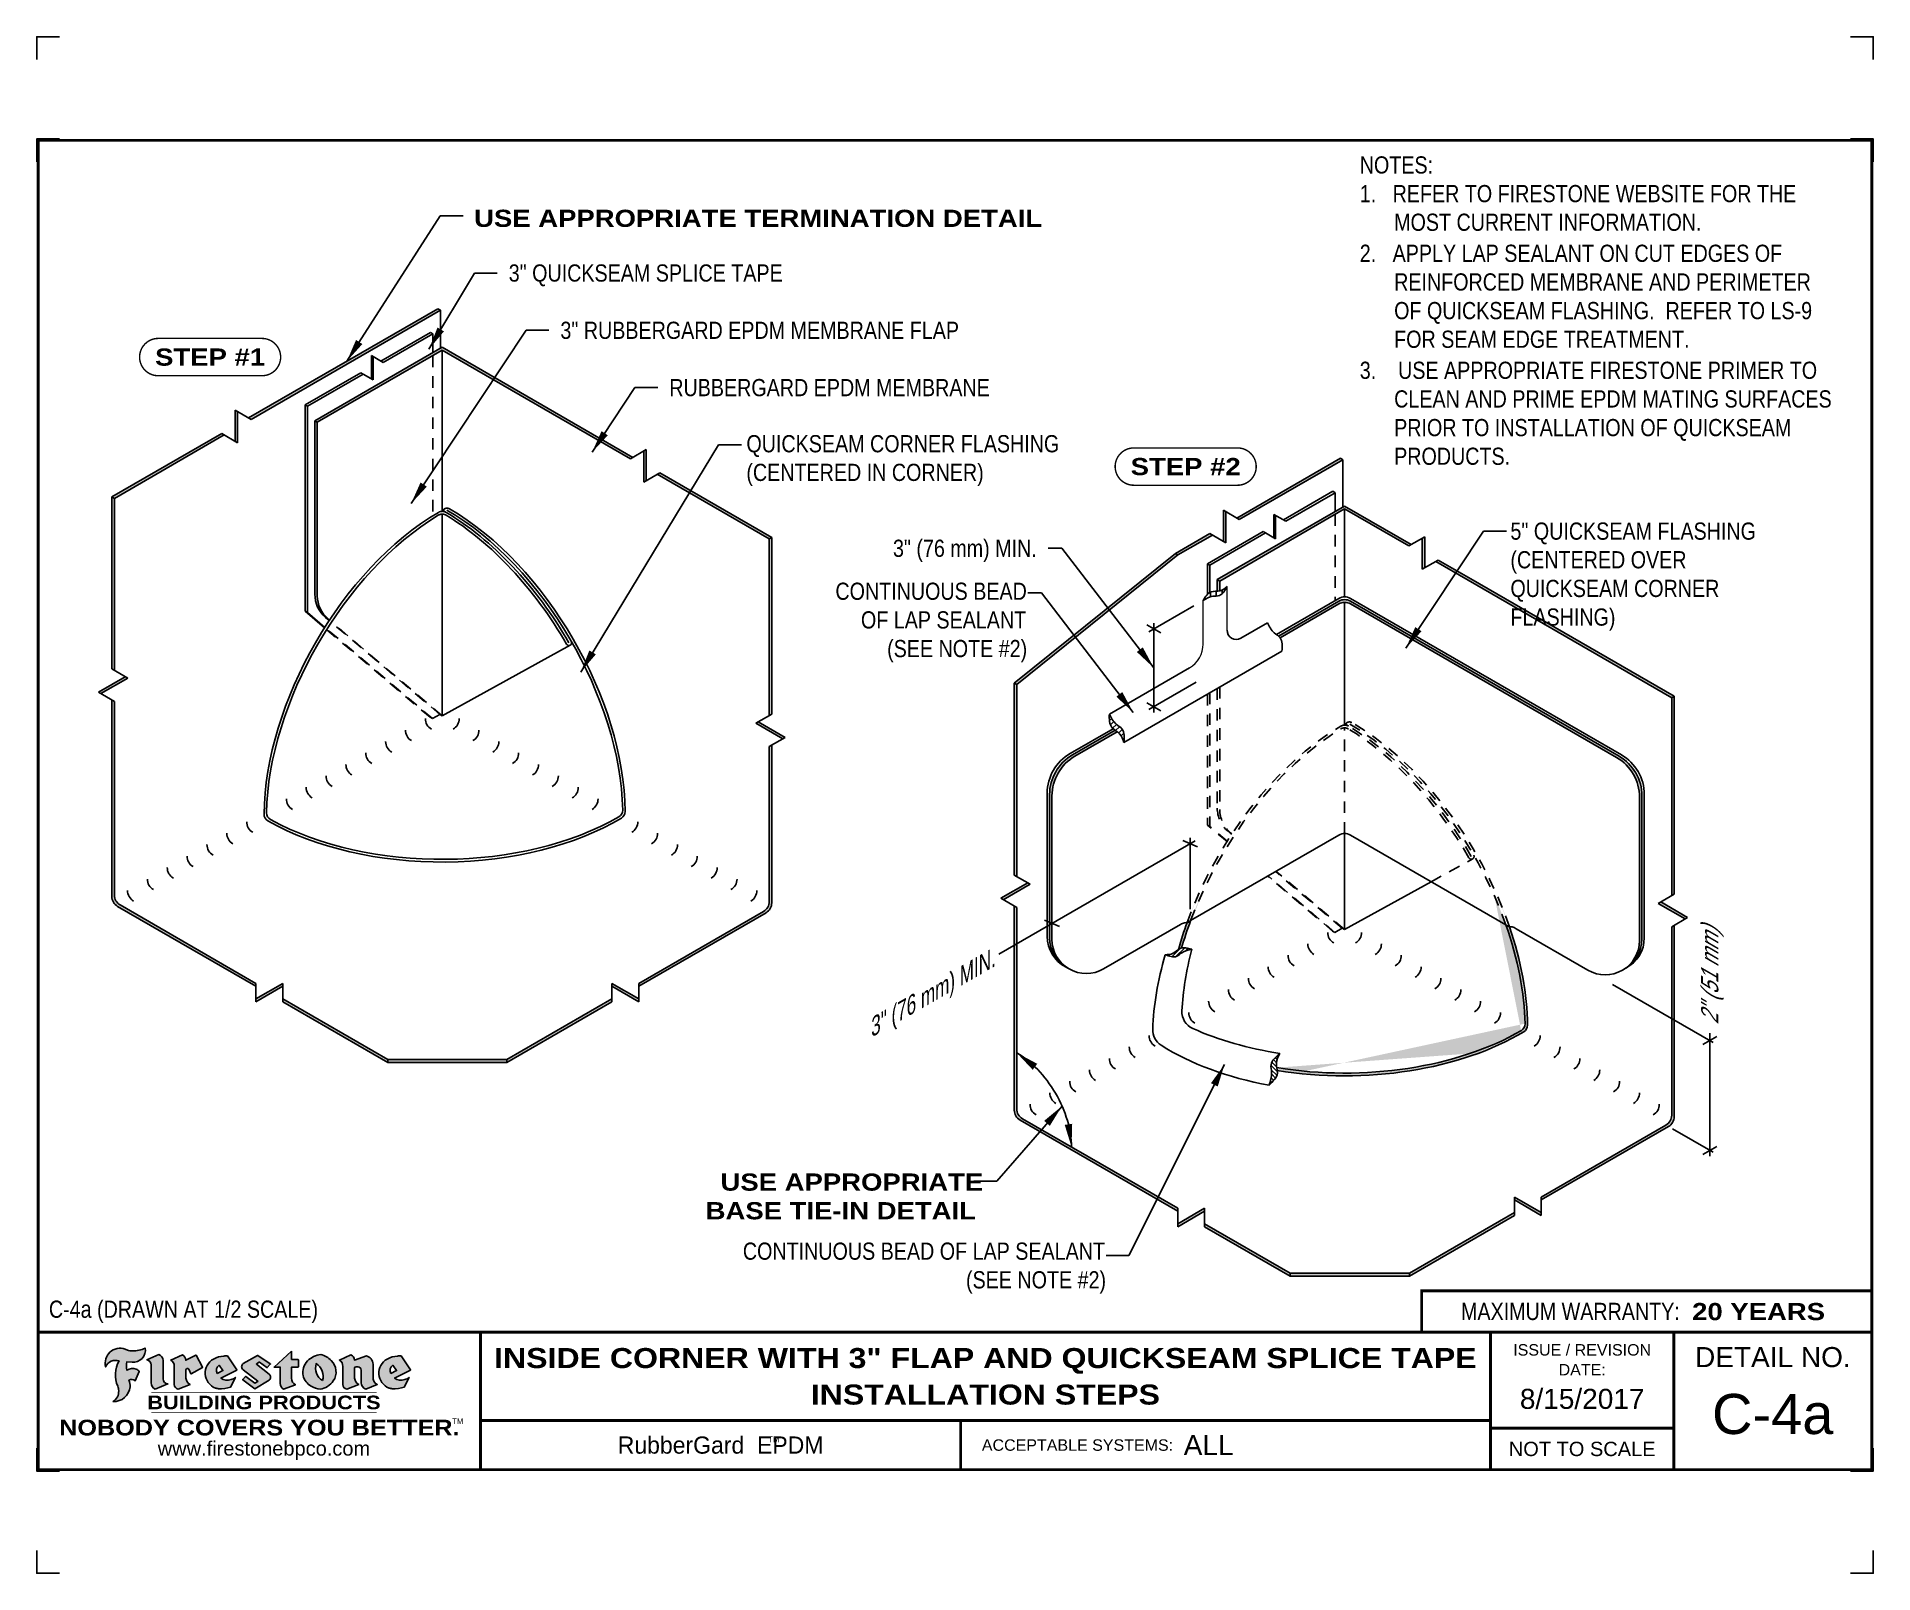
# Model space of a CAD drawing. Header units: inches. Extents: x 121.4 to 141.5, y -221.5 to -204.7.
import ezdxf
from ezdxf.enums import TextEntityAlignment as Align

# ---------------------------------------------------------------- set-up
doc = ezdxf.new("R2010")
doc.units = ezdxf.units.IN
doc.header["$MEASUREMENT"] = 0
doc.linetypes.add('HIDDEN', pattern=[0.375, 0.25, -0.125])
doc.linetypes.add('HIDDEN2', pattern=[0.1875, 0.125, -0.0625])
doc.layers.get('0').update_dxf_attribs({"linetype": 'CONTINUOUS'})
doc.layers.get('DEFPOINTS').update_dxf_attribs({"linetype": 'CONTINUOUS'})
for name, color, linetype in [('FSBP-ANNO-NOTE', 7, 'CONTINUOUS'), ('FSBP-MEMBRANE', 7, 'CONTINUOUS'), ('FSBP-SEALANTS', 1, 'CONTINUOUS'), ('FSBP-TTLB', 7, 'CONTINUOUS'), ('FSBP-TTLB-BORDER', 7, 'CONTINUOUS'), ('FSBP-TTLB-TEXT', 7, 'CONTINUOUS')]:
    doc.layers.add(name, color=color, linetype=linetype)
doc.styles.add('FSBP_ARIAL', font='arial.ttf')
doc.styles.add('FSBP_ARIAL_BOLD', font='')
doc.styles.add('FSBP_ARIAL_NAR', font='ARIALN.TTF')
doc.styles.add('FSBP_BANKGOTHIC', font='bgothm.ttf')
doc.styles.get('FSBP_ARIAL_BOLD').set_extended_font_data('Arial Black')
doc.dimstyles.new('FSBP-LEADER', dxfattribs={"dimtxt": 0.1875, "dimasz": 0.25, "dimexe": 0.0625, "dimexo": 0.125, "dimgap": 0.125, "dimtad": 0, "dimtih": 1, "dimtoh": 1, "dimdec": 4, "dimzin": 0, "dimdsep": 46, "dimlunit": 4, "dimtxsty": 'FSBP_ARIAL_NAR', "dimcen": 0.09375, "dimclrd": 256, "dimclre": 256, "dimclrt": 256, "dimadec": 0, "dimazin": 0, "dimtfac": 1, "dimtdec": 4, "dimtofl": 0, "dimtmove": 0, "dimatfit": 3, "dimfxl": 0, "dimtolj": 1, "dimtzin": 0, "dimlwd": -1, "dimlwe": -1, "dimarcsym": 0})

msp = doc.modelspace()

# ---------------------------------------------------------------- texts
at = {"layer": 'DEFPOINTS', "style": 'FSBP_ARIAL_NAR'}
msp.add_text('C-4a (DRAWN AT 1/2 SCALE)', height=0.1875, dxfattribs=at).set_placement((121.5798584845293, -218.5771762231815), align=Align.MIDDLE_LEFT)
at = {"layer": 'FSBP-ANNO-NOTE', "style": 'FSBP_ARIAL_NAR'}
for s, p in [('3" QUICKSEAM SPLICE TAPE', (126.5952873641184, -207.2738722858974)), ('3" RUBBERGARD EPDM MEMBRANE FLAP', (127.1587632082206, -207.8988722858974)), ('RUBBERGARD EPDM MEMBRANE', (128.3466684273112, -208.5238722858974))]:
    msp.add_text(s, height=0.1875, dxfattribs=at).set_placement(p, align=Align.MIDDLE_LEFT)
at = {"layer": 'FSBP-ANNO-NOTE', "style": 'FSBP_ARIAL_BOLD'}
for s, p in [('STEP #1', (123.3381906775475, -208.1909708406058)), ('STEP #2', (133.9786530789406, -209.3853992851389))]:
    msp.add_text(s, height=0.1875, dxfattribs=at).set_placement(p, align=Align.MIDDLE_CENTER)
at = {"layer": 'FSBP-ANNO-NOTE', "style": 'FSBP_ARIAL_NAR'}
msp.add_text('3" (76 mm) MIN.', height=0.1875, dxfattribs=at).set_placement((132.3542794672457, -210.2766520151186), align=Align.MIDDLE_RIGHT)
at = {"layer": 'FSBP-ANNO-NOTE', "style": 'FSBP_ARIAL_NAR', "oblique": 30}
msp.add_text('2" (51 mm)', height=0.1875, rotation=90, dxfattribs=at).set_placement((139.6946792005546, -215.4730705954253), align=Align.MIDDLE_LEFT)
msp.add_text('3" (76 mm) MIN.', height=0.1875, rotation=30.00000000000054, dxfattribs=at).set_placement((131.860436774088, -214.7498244264298), align=Align.MIDDLE_RIGHT)
at = {"layer": 'FSBP-ANNO-NOTE', "char_height": 0.1875, "attachment_point": 1}
for s, width, gutter_width, heights, insert, style in [('NOTES:\\P1.   REFER TO FIRESTONE WEBSITE FOR THE                \\P{\\W6.27837; }MOST CURRENT INFORMATION.\\P{\\H0.08333x;\\P}2.   APPLY LAP SEALANT ON CUT EDGES OF \\P{\\W6.27837; }REINFORCED MEMBRANE AND PERIMETER \\P{\\W6.27837; }OF QUICKSEAM FLASHING.  REFER TO LS-9 \\P{\\W6.27837; }FOR SEAM EDGE TREATMENT. \\P{\\H0.08333x;\\P}3.    USE APPROPRIATE FIRESTONE PRIMER TO \\P{\\W6.27837; }CLEAN AND PRIME EPDM MATING SURFACES \\P{\\W6.27837; }PRIOR TO INSTALLATION OF QUICKSEAM \\P{\\W6.27837; }PRODUCTS.', 5.173213509342361, 23.08110225731588, [3.634733967108305], (135.8776510245988, -206.0011510386593), 'FSBP_ARIAL_NAR'), ('{\\W1.77534; }USE APPROPRIATE TERMINATION DETAIL', 6.211232607292914, 5, [0.6027234361508567], (126.0694218262649, -206.5835235639778), 'FSBP_ARIAL_BOLD'), ('QUICKSEAM CORNER FLASHING\\P(CENTERED IN CORNER)', 3.397113694754808, 5, [0.6122641662650243], (129.1875586297963, -209.0423564217789), 'FSBP_ARIAL_NAR'), ('5" QUICKSEAM FLASHING\\P(CENTERED OVER QUICKSEAM CORNER FLASHING)', 3.252900531471823, 5, [1.104758617801938], (137.5207447352504, -209.9955948236813), 'FSBP_ARIAL_NAR'), ('{\\W0.981258; }CONTINUOUS BEAD \\P{\\W5.64292; }OF LAP SEALANT\\P{\\W5.2144;  }(SEE NOTE #2)', 2.124690626395022, 5, [0.9416986216565453], (130.0997289870127, -210.6515291783285), 'FSBP_ARIAL_NAR'), ('{\\W3.71144; }USE APPROPRIATE\\P{\\W0.765613; } BASE TIE-IN DETAIL', 3.057671478050906, 5, [0.6027234361508567], (128.5959367245329, -217.0967870354099), 'FSBP_ARIAL_BOLD'), ('{\\W7.4549; }CONTINUOUS BEAD OF LAP SEALANT\\P{\\W9.6422;     }(SEE NOTE #2)', 4.381365816171922, 5, [0.5879998193293294], (128.7036434531316, -217.8503231470279), 'FSBP_ARIAL_NAR')]:
    msp.add_mtext_dynamic_manual_height_columns(s, width=width, gutter_width=gutter_width, heights=heights, dxfattribs=dict(at, insert=insert, style=style))

# ---------------------------------------------------------------- blocks, each defined once
blk = doc.blocks.new('TTLB-EPDM_2')
at = {"layer": 'FSBP-TTLB-TEXT'}
h = blk.add_hatch(color=1, dxfattribs=at)
edge = h.paths.add_edge_path()
edge.add_arc((1.037309769669573, -0.1982514792917306), 0.1319107607348553, 264.0410451462098, 370.3106169565175)
edge.add_arc((1.027551646585694, 0.1214293576525799), 0.3273056962876235, 270.05058356628535, 295.23459397187514, ccw=False)
edge.add_arc((1.022801957313345, -0.06680179986895154), 0.1391656561713503, 249.3281275763668, 272.0749124149863, ccw=False)
edge.add_line((0.9736743133014443, -0.1970076156048179), (0.9474927838574558, -0.1852745150568325))
edge.add_arc((0.8939498971398288, -0.3394262635682071), 0.1631857907024099, 70.84590087378872, 194.3325259843273)
edge.add_arc((0.8444260109029493, -0.4259936440910768), 0.1179914261095279, 70.96950098067128, 156.9641407594482, ccw=False)
edge.add_arc((1.153141409296894, -0.4684497516079468), 0.3110405457095052, 150.3231137483159, 203.2084295854517)
edge.add_arc((0.7562495500622943, -0.6412608153899899), 0.1218587156617311, 0.8849157075190988, 24.34668939894999, ccw=False)
edge.add_arc((0.7493781665697374, -0.6475258110744375), 0.1289731377238325, -58.36655102076742, 3.6216782311386737, ccw=False)
edge.add_arc((0.8256699029544474, -0.5792158350996106), 0.1783301886510354, 267.2205474105585, 354.1381621173521)
edge.add_arc((0.7903121048625305, -0.6011409294291745), 0.212787892960859, 0.9996158580669322, 21.00503380861244)
edge.add_arc((1.01880712263941, -0.5666691048185161), 0.05136395668415847, 40.82117713173261, 125.52727787225791, ccw=False)
edge.add_line((1.057676976260041, -0.5330924682126437), (1.102776947655911, -0.4308018311949837))
edge.add_arc((1.040858222524664, -0.4699705673995949), 0.07326744446031509, 32.31675181867256, 66.31481236598174)
edge.add_arc((1.032262518825329, -0.5063316993097662), 0.1102246948011782, 69.8179132332389, 125.254734720681)
edge.add_arc((1.127708877207287, -0.368959353531244), 0.1659710644737306, 164.1569669952081, 196.5811013160487, ccw=False)
edge.add_line((0.9680425188342383, -0.3236487780942383), (1.023615334387159, -0.3294494641845773))
h = blk.add_hatch(color=1, dxfattribs=at)
edge = h.paths.add_edge_path()
edge.add_line((1.275239419159561, -0.6223407783464694), (1.415345367376062, -0.5660418822574371))
edge.add_arc((1.421019305783958, -0.5090099247487757), 0.05731350411836949, 181.9717871001989, 264.31851000495806, ccw=False)
edge.add_line((1.363739737527226, -0.5109819325197265), (1.363412352251203, -0.3102363679013962))
edge.add_arc((1.294263659668751, -0.3103491388303989), 0.06914878453844908, 0.0934405599591014, 72.42834396969012)
edge.add_line((1.315139561173908, -0.2444268274366692), (1.186839444240604, -0.3024209471341379))
edge.add_arc((1.175246268095289, -0.3585110609420917), 0.05727567197445628, -0.017399788185912257, 78.322067691347, ccw=False)
edge.add_line((1.232521937428658, -0.3585284546236807), (1.232574268422297, -0.555126496687123))
edge.add_arc((1.305699496415486, -0.5558575689677219), 0.07312888236350451, 179.4272023230205, 245.3845503102953)
h = blk.add_hatch(color=1, dxfattribs=at)
edge = h.paths.add_edge_path()
edge.add_line((1.792026821926584, -0.3839679064720229), (1.722158956877934, -0.2518542302253621))
edge.add_arc((1.720119655279638, -0.2529327078887852), 0.002306916790721817, 27.87197133405656, 117.3766794470751)
edge.add_line((1.719058846382097, -0.250884159729182), (1.610638460368705, -0.3070279753467702))
edge.add_arc((1.547088841662962, -0.3061026658494403), 0.06355635479880145, 359.165808011073, 425.8793658831422)
edge.add_line((1.573061729235633, -0.2480956029480268), (1.446879247402876, -0.3051325108639702))
edge.add_arc((1.407812067100189, -0.370357133046621), 0.07602957263902092, -3.441403975725109, 59.07992244284969, ccw=False)
edge.add_line((1.483704536400296, -0.3749210150788969), (1.483704536400296, -0.5723838140635706))
edge.add_arc((1.54053746518044, -0.568254406115083), 0.05698275005415228, 184.1557352478595, 255.3066498366543)
edge.add_line((1.526084036778343, -0.6233736605654059), (1.657291340682093, -0.570650514527486))
edge.add_arc((1.688298576827198, -0.5021390388423987), 0.0752015358480571, 207.5160880841914, 245.649226723163, ccw=False)
edge.add_arc((1.721050197024907, -0.4914488168456328), 0.1093332836229113, 179.4823365255141, 204.5537900001094, ccw=False)
edge.add_line((1.611721375809452, -0.4904610114968335), (1.611721375809452, -0.4126404716788983))
edge.add_arc((1.628589765097195, -0.414159299036043), 0.01693662875851176, 28.356188110622725, 174.8549701683585, ccw=False)
edge.add_arc((1.627340435522395, -0.4197189881350504), 0.02111886817708033, 22.216893572439517, 40.10213956426492, ccw=False)
edge.add_line((1.646891420738257, -0.4117336534413738), (1.666638796144639, -0.4549750258192233))
edge.add_arc((1.668737246926742, -0.4540167099035481), 0.002306916790685496, 204.545128184284, 299.6323508190091)
edge.add_line((1.669877862091766, -0.4560219186518992), (1.791128135493295, -0.3870515928837648))
edge.add_line((1.791128135493295, -0.3870515928837648), (1.792026821926584, -0.3839679064720229))
h = blk.add_hatch(color=1, dxfattribs=at)
h.paths.add_polyline_path([(2.063388732080512, -0.2583237030618903, 0.02524281661523788), (2.025024361750752, -0.2610532129309178, 0.1213611957758757), (1.901773912052249, -0.3008158885520373, 0.6151668103976068), (1.93274136141747, -0.6099060679591872, 0.05306812109568645), (1.967936229862175, -0.617865745600497, 0.1150932231766138), (2.099126721549737, -0.5994933789882708), (2.151195569562105, -0.4944891916583316, -0.08755405562188731), (2.104230609512001, -0.5187113292177372, -0.265591761123442), (1.992692314386659, -0.5010701623316862), (2.165347897647223, -0.4141184325909109, 0.4518949533370738), (2.166222728871162, -0.4107679608846269)])
h.paths.add_polyline_path([(2.014217313945437, -0.4188965037300676), (1.951113654018855, -0.4515330109460507, -0.3720533890450154), (1.973177450672722, -0.3607130665457561)], flags=16)
h = blk.add_hatch(color=1, dxfattribs=at)
edge = h.paths.add_edge_path()
edge.add_arc((2.260407392426802, -0.3775796671688782), 0.04152450223225729, 123.20805433950699, 232.2027298779723, ccw=False)
edge.add_line((2.237665217914071, -0.3428366421988329), (2.393535971665983, -0.2540943745380986))
edge.add_arc((2.394677353533142, -0.2560991469722482), 0.002306916790741334, 55.64644466176611, 119.65426054492559, ccw=False)
edge.add_line((2.395979141996861, -0.2541946229174954), (2.531809646140459, -0.3470380726374032))
edge.add_arc((2.530468902927946, -0.3489153772789875), 0.002306916790700397, -42.731101238422525, 54.4661353739603, ccw=False)
edge.add_line((2.532163440279987, -0.3504807552658491), (2.498457913851155, -0.3869673252714421))
edge.add_arc((2.496763376499139, -0.3854019472845934), 0.002306916790672934, 233.7527076894875, 317.26889876138785, ccw=False)
edge.add_line((2.495399362263356, -0.38726241234572), (2.413849913492982, -0.3274738082119626))
edge.add_arc((2.412485899257181, -0.3293342732731342), 0.002306916790720064, 53.75270768979358, 124.4135619297835)
edge.add_line((2.41118211687575, -0.3274311136421062), (2.382933981293377, -0.346782838468144))
edge.add_arc((2.38423776367478, -0.3486859980991606), 0.002306916790694898, 124.4135619293799, 231.8459020253626)
edge.add_line((2.382812599816248, -0.3505000469010184), (2.519899969301207, -0.4581994452042721))
edge.add_arc((2.494247019847682, -0.4908523236374461), 0.04152450223225742, -55.21225898295222, 51.84590202520428, ccw=False)
edge.add_line((2.517938320565804, -0.5249552055672808), (2.364434947484597, -0.6179520922513717))
edge.add_arc((2.36323960192349, -0.6159790200102006), 0.002306916790726996, 233.2955624372927, 301.20872157023314, ccw=False)
edge.add_line((2.361860787187538, -0.6178285429225383), (2.231266621301074, -0.5204709167214361))
edge.add_arc((2.232647938930649, -0.5186232623475259), 0.002306916790697672, 135.5134179846393, 233.21798691998708, ccw=False)
edge.add_line((2.231002150870836, -0.5170067083764565), (2.262839375599356, -0.4845937328397696))
edge.add_arc((2.264485163659225, -0.4862102868108537), 0.002306916790748497, 53.0352839999411, 135.513417985369, ccw=False)
edge.add_line((2.265872365996302, -0.4843670465239001), (2.361834678328762, -0.5565872257804898))
edge.add_arc((2.363221880665761, -0.5547439854936304), 0.002306916790627066, 233.0352840000685, 302.2362632414394)
edge.add_line((2.36445241715569, -0.5566953042850713), (2.39428499383348, -0.5378823484768844))
edge.add_arc((2.393054457343549, -0.5359310296853765), 0.002306916790685166, 302.2362632406177, 412.2027298768422)
edge.add_line((2.394468296066179, -0.5341081404551886), (2.234958295420142, -0.4103916733127022))
h = blk.add_hatch(color=1, dxfattribs=at)
edge = h.paths.add_edge_path()
edge.add_line((2.763460561272041, -0.2072496393923444), (2.763460561272041, -0.2969520779963801))
edge.add_arc((2.765767478062699, -0.2969520779963943), 0.00230691679065842, 179.9999999996471, 269.9999999996471)
edge.add_line((2.765767478062685, -0.2992589947870528), (2.835417693520355, -0.2992589947870528))
edge.add_arc((2.835417693520355, -0.3015659115777538), 0.002306916790701052, 0, 90, ccw=False)
edge.add_line((2.837724610311056, -0.3015659115777538), (2.837724610311056, -0.3790761307453892))
edge.add_arc((2.83541769352037, -0.3790761307453749), 0.002306916790686842, 269.99999999964706, 359.99999999964706, ccw=False)
edge.add_line((2.835417693520355, -0.3813830475360618), (2.765767478062685, -0.3813830475360618))
edge.add_arc((2.765767478062699, -0.3836899643267202), 0.00230691679065842, 90.00000000035294, 180.0000000003529)
edge.add_line((2.763460561272041, -0.3836899643267344), (2.763460561272041, -0.5033995910642801))
edge.add_arc((2.836735953378943, -0.5071368822038516), 0.07337063740681413, 177.0802527808789, 245.3249543133826)
edge.add_line((2.806105814540615, -0.5738080530967267), (2.674529557384915, -0.6226036013049594))
edge.add_arc((2.708610405062069, -0.564298408791804), 0.06753517344606039, 177.0345319916277, 239.6926428024901, ccw=False)
edge.add_line((2.641165668230087, -0.560804539009709), (2.641165668230087, -0.3836899643267344))
edge.add_arc((2.638858751439429, -0.3836899643267202), 0.00230691679065842, 359.9999999996471, 449.999999999647)
edge.add_line((2.638858751439443, -0.3813830475360618), (2.572857950769389, -0.3813830475360618))
edge.add_line((2.572857950769389, -0.3813830475360618), (2.763460561272041, -0.2072496393923444))
h = blk.add_hatch(color=1, dxfattribs=at)
edge = h.paths.add_edge_path(flags=16)
edge.add_arc((2.940363509127394, -0.4847985213681437), 0.1684614578629418, 344.5558804047865, 417.0140046669545)
edge.add_arc((3.194458079644619, -0.3883534532477785), 0.1684614578629414, 164.5558804047864, 237.0140046669546)
edge = h.paths.add_edge_path()
edge.add_arc((3.069375116502199, -0.4399344555144872), 0.1828726885096673, 136.0914512150047, 191.213418978326)
edge.add_arc((3.064939550433406, -0.4318234379590333), 0.1803148804748503, 194.0167254156723, 240.6663730831859)
edge.add_arc((3.098047041778981, -0.3845058757092554), 0.2378525180183701, 239.2975390661776, 264.2889872773176)
edge.add_arc((3.04884478212623, -0.4190232383793012), 0.203760689247156, 277.1986764832036, 326.503572961274)
edge.add_arc((3.077739326803546, -0.4341046616465112), 0.171374865791709, 325.3768876809902, 406.3828327799087)
edge.add_arc((3.011839488065919, -0.4896144380417797), 0.2571945645850002, 44.28462553519766, 73.82901434867304)
edge.add_arc((3.117152499586992, -0.4983433120546693), 0.2579560664039132, 97.50292863483666, 134.1039137579027)
h = blk.add_hatch(color=1, dxfattribs=at)
edge = h.paths.add_edge_path()
edge.add_line((3.322690228557462, -0.5721896537377091), (3.322690228557462, -0.3749210150788969))
edge.add_arc((3.246797759257384, -0.3703571330465745), 0.076029572638996, 356.5585960242387, 419.0799224428129)
edge.add_line((3.285864939560099, -0.3051325108639702), (3.412047421392799, -0.2480956029480268))
edge.add_arc((3.386074533820159, -0.3061026658494941), 0.06355635479883807, 0.3962622833877276, 65.87936588318718, ccw=False)
edge.add_line((3.449629368605429, -0.3056631084210863), (3.580526418688805, -0.2593848434574539))
edge.add_arc((3.555744121700958, -0.3530904070730321), 0.09692726601172152, 2.366977007666776, 75.18615851992018, ccw=False)
edge.add_line((3.652588689330287, -0.3490873311063041), (3.652588689330287, -0.4883770011386872))
edge.add_arc((3.761877549389556, -0.4914934052703811), 0.1093332836229047, 178.3666365323574, 204.5537900000422)
edge.add_arc((3.729125929191727, -0.5021836272670953), 0.07520153584796169, 207.5160880841711, 245.2240541443093)
edge.add_line((3.697611150971852, -0.5704631245385627), (3.572585913552643, -0.6207021253773775))
edge.add_arc((3.59534718600759, -0.5526356419907701), 0.07177131519198746, 180.3328587115751, 251.51018566665869, ccw=False)
edge.add_line((3.523577081955409, -0.5530525936986663), (3.523577081955409, -0.4153032515383615))
edge.add_arc((3.486319529276879, -0.4148773504126441), 0.0372599868942854, 359.3450650296066, 449.0500281941028)
edge.add_arc((3.482769874121713, -0.4419622099033496), 0.06447454900600783, 86.29402372314017, 119.8211331593848)
edge.add_line((3.450707067966732, -0.3860252459975726), (3.450707067966732, -0.4904610114968335))
edge.add_arc((3.560035889182251, -0.491448816845647), 0.1093332836229751, 179.4823365255069, 204.5537900001023)
edge.add_arc((3.527284268984408, -0.5021390388424952), 0.07520153584796385, 207.5160880841699, 245.6492267231416)
edge.add_line((3.496277032839316, -0.570650514527486), (3.365069728935509, -0.6233736605654059))
edge.add_arc((3.37950248606194, -0.5682868177318081), 0.05694615642555727, 183.9298782390169, 255.318496325343, ccw=False)
h = blk.add_hatch(color=1, dxfattribs=at)
h.paths.add_polyline_path([(3.957695472291277, -0.2583237030618903, 0.02524281661523822), (3.919331101961575, -0.2610532129309178, 0.1085638477195505), (3.807890832595604, -0.2939221658134414, 0.6425897848490651), (3.827048101628293, -0.6099060679591872, 0.05306812109569052), (3.862242970072884, -0.617865745600497, 0.1150932231766133), (3.993433461760503, -0.5994933789882708), (4.045502309772871, -0.4944891916583316, -0.08755405562189084), (3.998537349722767, -0.5187113292177372, -0.2655917611234366), (3.886999054597368, -0.5010701623316862), (4.059654637857989, -0.4141184325909109, 0.4518949533370731), (4.060529469081928, -0.4107679608846269)])
h.paths.add_polyline_path([(3.90852405415626, -0.4188965037300676), (3.845420394229677, -0.4515330109460507, -0.3720533890450147), (3.867484190883488, -0.3607130665457561)], flags=16)
at = {"layer": 'DEFPOINTS', "linetype": 'Continuous', "ltscale": 1.75}
for points in [[(-0.015625, 13.88083333333333), (-0.015625, 14.13083333333333), (0.234375, 14.13083333333333)], [(20.01562500000003, 13.88083333333333), (20.01562500000003, 14.13083333333333), (19.76562500000003, 14.13083333333333)], [(-0.015625, -2.380833333333342), (-0.015625, -2.630833333333342), (0.234375, -2.630833333333342)], [(20.01562500000003, -2.380833333333342), (20.01562500000003, -2.630833333333342), (19.76562500000003, -2.630833333333342)]]:
    blk.add_lwpolyline(points, dxfattribs=at)
at = {"layer": 'DEFPOINTS', "color": 1}
for points in [[(0.234375, 13.015625), (-0.015625, 13.015625), (-0.015625, 12.765625)], [(20.015625, 12.765625), (20.015625, 13.015625), (19.765625, 13.015625)], [(0.234375, -1.515625), (-0.015625, -1.515625), (-0.015625, -1.265625)], [(20.015625, -1.265625), (20.015625, -1.515625), (19.765625, -1.515625)]]:
    blk.add_lwpolyline(points, dxfattribs=at)
at = {"layer": 'FSBP-TTLB', "const_width": 0.03125}
blk.add_lwpolyline([(15.09028770518938, 0), (20, 0), (20, 0.4512598240669945), (15.09028770518938, 0.4512598240669945)], close=True, dxfattribs=at)
for points in [[(0, 0), (0, -1.5), (20, -1.5), (20, 0), (0, 0)], [(4.825208527206769, 0), (4.825208527206769, -0.9643749050531198)], [(15.84028770518938, 0), (15.84028770518938, -0.9643749050531198)], [(17.84110496735593, 0), (17.84110496735593, -1.5)], [(20, 0), (20, -1.5)], [(4.825208527206769, -0.9643749050531198), (15.84028770518938, -0.9643749050531198)], [(4.825208527206769, -0.9643749050531198), (4.825208527206769, -1.5)], [(15.84028770518938, -0.9643749050531198), (15.84028770518938, -1.5)], [(15.84028770518938, -1.048740175933006), (17.84110496735593, -1.048740175933006)]]:
    blk.add_lwpolyline(points, dxfattribs=at)
at = {"layer": 'FSBP-TTLB-BORDER', "const_width": 0.03125}
blk.add_lwpolyline([(20, 0), (20, 13), (0, 13), (0, 0)], dxfattribs=at)
at = {"layer": 'FSBP-TTLB-TEXT', "color": 1}
blk.add_line((0.7358432058323388, -0.379822754145593), (0.7358432058323388, -0.379822754145593), dxfattribs=at)
for points in [[(1.023615323725323, -0.3294494630716969, 0.5000510906601082), (1.167090420776901, -0.1746414942047778, -0.1103304102359608), (1.027840608309816, -0.2058762110801382, -0.09957876667165425), (0.9736743133014443, -0.1970076156048179), (0.9474927838574558, -0.1852745150568325, 0.5978159689075124), (0.7358432058323388, -0.379822754145593, -0.3938834584182213), (0.8828996422548698, -0.3144510229727047, 0.2349406564350952), (0.86727108227484, -0.5910237178633082, -0.1027304183841549), (0.8780937320133262, -0.6393788197974146, -0.2772692352614086), (0.8170223912655956, -0.7573362346216896, 0.3985429150902959), (1.003067614090241, -0.5974286950643517, 0.0875124847930418), (0.9889600163401155, -0.5248671157293501, -0.3874031597924062), (1.057676976260041, -0.5330924682126437), (1.102776947655911, -0.4308018311949837, 0.1494423498871741), (1.07029056398062, -0.4028746979725923, 0.2467195073738216), (0.9686394281704906, -0.4163228904100862, -0.1424285161541127), (0.9680425188342383, -0.3236487780942383), (1.023615334387159, -0.3294494641845773)], [(2.166222728871162, -0.4107679608846269), (2.063388732080512, -0.2583237030618903, 0.02524281661523788), (2.025024361750752, -0.2610532129309178, 0.1085638477195265), (1.913584092384895, -0.2939221658134414, 0.6425897848491228), (1.93274136141747, -0.6099060679591872, 0.05306812109568648), (1.967936229862175, -0.617865745600497, 0.1150932231766137), (2.099126721549737, -0.5994933789882708), (2.151195569562105, -0.4944891916583316, -0.0875540556218873), (2.104230609512001, -0.5187113292177372, -0.2655917611234418), (1.992692314386659, -0.5010701623316862), (2.165347897647223, -0.4141184325909109)], [(2.763460561272041, -0.2072496393923444), (2.763460561272041, -0.2969520779963801, 0.4142135623730958), (2.765767478062685, -0.2992589947870528), (2.835417693520355, -0.2992589947870528, -0.414213562373095), (2.837724610311056, -0.3015659115777538), (2.837724610311056, -0.3790761307453892, -0.4142135623730938), (2.835417693520355, -0.3813830475360618), (2.765767478062685, -0.3813830475360618, 0.4142135623730958), (2.763460561272041, -0.3836899643267344), (2.763460561272041, -0.5033995910642801, 0.3068985753588853), (2.806105814540615, -0.5738080530967267), (2.674529557384915, -0.6226036013049594, -0.2804194150632976), (2.641165668230087, -0.560804539009709), (2.641165668230087, -0.3836899643267344, 0.414213562373095), (2.638858751439443, -0.3813830475360618), (2.572857950769389, -0.3813830475360618), (2.763460561272041, -0.2072496393923444)], [(4.060529469081928, -0.4107679608846269), (3.957695472291277, -0.2583237030618903, 0.02524281661523788), (3.919331101961575, -0.2610532129309178, 0.1085638477195265), (3.807890832595604, -0.2939221658134414, 0.6425897848491228), (3.827048101628293, -0.6099060679591872, 0.05306812109568648), (3.862242970072884, -0.617865745600497, 0.1150932231766137), (3.993433461760503, -0.5994933789882708), (4.045502309772871, -0.4944891916583316, -0.0875540556218873), (3.998537349722767, -0.5187113292177372, -0.2655917611234418), (3.886999054597368, -0.5010701623316862), (4.059654637857989, -0.4141184325909109)], [(4.059654637857989, -0.4141184325909109, 0.4518949533370731), (4.060529469081928, -0.4107679608846269, 0.4518949533370731)]]:
    blk.add_lwpolyline(points, format="xyb", dxfattribs=at)
for points in [[(1.275239419159561, -0.6223407783464694), (1.415345367376062, -0.5660418822574371, -0.3756100036733062), (1.363739737527226, -0.5109819325197265), (1.363412352251203, -0.3102363679013962, 0.3265360292958048), (1.315139561173908, -0.2444268274366692), (1.186839444240604, -0.3024209471341379, -0.3557863980845349), (1.232521937428658, -0.3585284546236807), (1.232574268422297, -0.555126496687123, 0.2960110723418457)], [(1.792026821926584, -0.3839679064720229), (1.722158956877934, -0.2518542302253621, 0.4116839150163434), (1.719058846382097, -0.250884159729182), (1.610638460368705, -0.3070279753467702, 0.2996033003794034), (1.573061729235633, -0.2480956029480268), (1.446879247402876, -0.3051325108639702, -0.2797757560995365), (1.483704536400296, -0.3749210150788969), (1.483704536400296, -0.5723838140635706, 0.320828638474519), (1.526084036778343, -0.6233736605654059), (1.657291340682093, -0.570650514527486, -0.1679398621276611), (1.621603752698661, -0.5368819723450571, -0.1098333365370753), (1.611721375809452, -0.4904610114968335), (1.611721375809452, -0.4126404716788983, -0.743334502655012), (1.64349420176768, -0.4061152228778298, -0.07819791644735608), (1.646891420738257, -0.4117336534413738), (1.666638796144639, -0.4549750258192233, 0.4404648714563479), (1.669877862091766, -0.4560219186518992), (1.791128135493295, -0.3870515928837648)], [(1.951113654018855, -0.4515330109460507), (2.014217313945437, -0.4188965037300676), (1.973177450672722, -0.3607130665457561, 0.3720533890450154)], [(2.234958295420142, -0.4103916733127022, -0.5150044486718882), (2.237665217914071, -0.3428366421988329), (2.393535971665983, -0.2540943745380986, -0.2867822934100265), (2.395979141996861, -0.2541946229174954), (2.531809646140459, -0.3470380726374032, -0.4515027974650387), (2.532163440279987, -0.3504807552658491), (2.498457913851155, -0.3869673252714421, -0.3814439164929681), (2.495399362263356, -0.38726241234572), (2.413849913492982, -0.3274738082119626, 0.3184718635035665), (2.41118211687575, -0.3274311136421062), (2.382933981293377, -0.346782838468144, 0.5064094529656681), (2.382812599816248, -0.3505000469010184), (2.519899969301207, -0.4581994452042721, -0.5043597839115849), (2.517938320565804, -0.5249552055672808), (2.364434947484597, -0.6179520922513717, -0.3053163970316367), (2.361860787187538, -0.6178285429225383), (2.231266621301074, -0.5204709167214361, -0.4541703869768119), (2.231002150870836, -0.5170067083764565), (2.262839375599356, -0.4845937328397696, -0.3762644290664977), (2.265872365996302, -0.4843670465239001), (2.361834678328762, -0.5565872257804898, 0.3114700032088108), (2.36445241715569, -0.5566953042850713), (2.39428499383348, -0.5378823484768844, 0.520381097387146), (2.394468296066179, -0.5341081404551886)], [(2.937624918725987, -0.3131105398334029, 0.2452625673097023), (2.889993533867141, -0.4754966266250307, 0.2064059665179019), (2.976604338974084, -0.5890186876871866, 0.1094800500670344), (3.074378098474654, -0.6211778035979165, 0.2185147641853038), (3.218764944843201, -0.5314757029352819, 0.3689489483072479), (3.195959963110113, -0.3100352223135445, 0.1296305888694145), (3.0834694040758, -0.242595816912754, 0.1610736375384317)], [(3.10274193015772, -0.5296595419651595, 0.3271311138286319), (3.032079658614293, -0.3434924326507627, 0.3271311138286322)], [(3.322690228557462, -0.5721896537377091), (3.322690228557462, -0.3749210150788969, 0.2797757560995341), (3.285864939560099, -0.3051325108639702), (3.412047421392799, -0.2480956029480268, -0.2937618496109166), (3.449629368605429, -0.3056631084210863), (3.580526418688805, -0.2593848434574539, -0.3288760160581939), (3.652588689330287, -0.3490873311063041), (3.652588689330287, -0.4883770011386872, 0.114762897203527), (3.662431105063263, -0.536926560769686, 0.166032965990522), (3.697611150971852, -0.5704631245385627), (3.572585913552643, -0.6207021253773775, -0.3209557512194564), (3.523577081955409, -0.5530525936986663), (3.523577081955409, -0.4153032515383615, 0.4127061514896111), (3.48693727661589, -0.3776224848030694, 0.1473421876160361), (3.450707067966732, -0.3860252459975726), (3.450707067966732, -0.4904610114968335, 0.1098333365370753), (3.460589444855941, -0.5368819723450855, 0.1679398621276611), (3.496277032839316, -0.570650514527486), (3.365069728935509, -0.6233736605654059, -0.3219729545308964), (3.322690228557462, -0.5721896537377091, 29.1476284739)], [(3.845420394229677, -0.4515330109460507), (3.90852405415626, -0.4188965037300676), (3.867484190883488, -0.3607130665457561, 0.3720533890450154)]]:
    blk.add_lwpolyline(points, format="xyb", close=True, dxfattribs=at)
at = {"layer": 'FSBP-TTLB-TEXT'}
for points, const_width in [([(1.233926579809207, -0.6584455781731435), (3.691229482685259, -0.6584455781731577)], 0.0078125), ([(1.233926579809207, -0.8761560960495984), (3.691229482685259, -0.8761560960495842)], 0.0078125), ([(10.06152282927678, -0.9643749050531198), (10.06152282927678, -1.5)], 0.03125)]:
    blk.add_lwpolyline(points, dxfattribs=dict(at, const_width=const_width))
at = {"layer": 'FSBP-TTLB-TEXT', "color": 1}
for centre, start, end in [((1.789987520328282, -0.3850463841354355), 299.6323508193319, 27.87197133380463), ((2.164310260790558, -0.412058050385383), 296.7304547840455, 34.00233684987403)]:
    blk.add_arc(centre, 0.00230691679068068, start, end, dxfattribs=at)
at = {"layer": 'FSBP-TTLB-TEXT', "style": 'FSBP_ARIAL_NAR'}
blk.add_text('MAXIMUM WARRANTY:', height=0.1875, dxfattribs=at).set_placement((17.90516569312837, 0.2256299120335257), align=Align.MIDDLE_RIGHT)
at = {"layer": 'FSBP-TTLB-TEXT'}
for s, height, style, p in [('ISSUE / REVISION', 0.125, 'FSBP_ARIAL', (16.84069633627263, -0.1938496373466023)), ('DETAIL NO.', 0.21875, 'FSBP_ARIAL', (18.92055248367797, -0.2724398367368792)), ('DATE:', 0.125, 'FSBP_ARIAL', (16.84069633627263, -0.409973105348854)), ('www.firestonebpco.com', 0.15625, 'FSBP_ARIAL', (2.462578031247233, -1.268657306740124)), ('RubberGard  EPDM', 0.1875, 'FSBP_BANKGOTHIC', (7.443365678241776, -1.23218745252656)), ('TM', 0.0625, 'FSBP_BANKGOTHIC', (8.023397742165457, -1.169706269210366)), ('NOT TO SCALE', 0.15625, 'FSBP_ARIAL', (16.84069633627263, -1.274370087966503))]:
    blk.add_text(s, height=height, dxfattribs=dict(at, style=style)).set_placement(p, align=Align.MIDDLE_CENTER)
at = {"layer": 'FSBP-TTLB-TEXT', "lineweight": 18, "style": 'FSBP_ARIAL_BOLD'}
blk.add_text('BUILDING PRODUCTS', height=0.1484375, dxfattribs=at).set_placement((2.462578031247233, -0.7673008371113639), align=Align.MIDDLE_CENTER)
at = {"layer": 'FSBP-TTLB-TEXT', "color": 1}
for s, height, style, p in [('NOBODY COVERS YOU BETTER.', 0.171875, 'FSBP_ARIAL_BOLD', (2.412604263603384, -1.041650450587369)), ('TM', 0.0625, 'FSBP_BANKGOTHIC', (4.576671173373001, -0.9725745042934193))]:
    blk.add_text(s, height=height, dxfattribs=dict(at, style=style)).set_placement(p, align=Align.MIDDLE_CENTER)
at = {"layer": 'FSBP-TTLB-TEXT', "style": 'FSBP_ARIAL'}
blk.add_text('ACCEPTABLE SYSTEMS:', height=0.125, dxfattribs=at).set_placement((10.29281281591562, -1.23218745252656), align=Align.MIDDLE_LEFT)
at = {"layer": 'FSBP-TTLB-TEXT'}
for tag, height, style, p in [('MAXIMUM_WARRANTY', 0.1875, 'FSBP_ARIAL_BOLD', (18.03987100774941, 0.2240244307510579)), ('ACCPT_SYSTEMS', 0.21875, 'FSBP_ARIAL', (12.49438170418193, -1.23218745252656))]:
    blk.add_attdef(tag, text='', height=height, dxfattribs=dict(at, style=style)).set_placement(p, align=Align.MIDDLE_LEFT)
for tag, height, style, p in [('DETAIL_DESCP_LINE_1', 0.21875, 'FSBP_ARIAL_BOLD', (10.33118450231211, -0.2831249841755152)), ('DETAIL_DESCP_LINE_2', 0.21875, 'FSBP_ARIAL_BOLD', (10.33118450231211, -0.6812499208775904)), ('ISSUE_REV_DATE', 0.21875, 'FSBP_ARIAL', (16.84069633627263, -0.7282559425942452)), ('DETAIL_NUMBER', 0.4375, 'FSBP_ARIAL', (18.91941590748775, -0.8931630692489421))]:
    blk.add_attdef(tag, text='', height=height, dxfattribs=dict(at, style=style)).set_placement(p, align=Align.MIDDLE_CENTER)

# ---------------------------------------------------------------- hatches: boundary and pattern name
at = {"layer": 'FSBP-MEMBRANE'}
h = msp.add_hatch(color=256, dxfattribs=at)
h.paths.add_polyline_path([(125.8498254570759, -207.6789327522577), (125.8227621632078, -207.6633077522577), (123.7581978944571, -208.8552844885801), (123.7852611883253, -208.8709094885801)])
h.paths.add_polyline_path([(123.4917597296512, -209.0403626347531), (123.464696435783, -209.0247376347531), (122.2666618771935, -209.7164232096532), (122.2937251710619, -209.7320482096532)])
h.paths.add_polyline_path([(123.6385104589883, -208.7861829154936), (123.61144716512, -208.7705579154935), (123.61144716512, -209.1094642078396), (123.6385104589883, -209.1250892078396)])
h = msp.add_hatch(color=256, dxfattribs=at)
h.paths.add_polyline_path([(125.8697773623598, -208.0844715745917), (124.4804227873417, -208.8866158124783), (124.50748608121, -208.9022408124783), (125.8697773623598, -208.1157215745917), (127.9218175837523, -209.3004675488007), (127.9488808776205, -209.2848425488007)])
h.paths.add_polyline_path([(128.0956316069575, -209.2001159757143), (128.0685683130894, -209.2157409757141), (128.0685683130894, -209.5546472680602), (128.0956316069575, -209.5390222680603)])
h.paths.add_polyline_path([(128.2423823362947, -209.4542956949738), (128.2153190424265, -209.4699206949737), (129.4368177725874, -210.175153315647), (129.4638810664556, -210.1595283156469)])
edge = h.paths.add_edge_path()
edge.add_line((124.5074860812099, -209.0578269504356), (124.50748608121, -208.9022408124783))
edge.add_line((124.50748608121, -208.9022408124783), (124.4804227873417, -208.8866158124783))
edge.add_line((124.4804227873417, -208.8866158124783), (124.4804227873417, -209.0734519504355))
edge.add_line((124.4804227873417, -209.0734519504355), (124.4804227873418, -210.778020147291))
edge.add_arc((124.8137561206751, -210.778020147291), 0.333333333333367, 180, 229.6733576615029)
edge.add_line((124.5980413381093, -211.0321426447085), (124.6373152828954, -211.0654807810251))
edge.add_ellipse((125.8437966002463, -212.089322298975), major_axis=(1.355625165037658, 2.348011661864171), ratio=0.5773502691896301, start_angle=83.87970708067519, end_angle=83.99937793956792, ccw=False)
edge.add_line((124.6404298206704, -211.0607766060569), (124.6251046319777, -211.0477676447087))
edge.add_arc((124.8408194145433, -210.793645147291), 0.333333333333389, 180, 229.6733576615493, ccw=False)
edge.add_line((124.5074860812099, -210.793645147291), (124.5074860812099, -209.0578269504356))
h = msp.add_hatch(color=256, dxfattribs=at)
h.paths.add_polyline_path([(133.8929841105433, -210.3499385151922), (133.8659208166751, -210.3343135151922), (132.1094925140483, -211.748387868526), (132.1365558079165, -211.764012868526)])
h.paths.add_polyline_path([(134.2700486181535, -210.1322402202215), (134.2429853242853, -210.1166152202215), (133.8659208166751, -210.3343135151922), (133.8929841105432, -210.3499385151922)])
h.paths.add_polyline_path([(134.4167993474906, -209.878060500962), (134.3897360536223, -209.862435500962), (134.3897360536223, -210.201341793308), (134.4167993474906, -210.216966793308)])
h.paths.add_polyline_path([(135.6926560939306, -209.3108974111305), (135.6655928000624, -209.2952724111305), (134.5364867829593, -209.9471620740485), (134.5635500768276, -209.9627870740485)])
h = msp.add_hatch(color=256, dxfattribs=at)
h.paths.add_polyline_path([(122.2937251710619, -209.7320482096531), (122.2666618771936, -209.7164232096532), (122.2666618771937, -211.592591139596), (122.2937251710619, -211.608216139596)])
h.paths.add_polyline_path([(122.4404759003989, -211.6929427126825), (122.4134126065305, -211.6773177126825), (122.1199111478565, -211.8467708588555), (122.1469744417249, -211.8623958588556)])
h.paths.add_polyline_path([(122.2937251710619, -211.947122431942), (122.2666618771937, -211.9314974319421), (122.2666618771938, -214.0749132106084, 0.2679491924312242), (122.3291618771938, -214.1831663860815), (123.8372573285449, -215.0538657008828), (123.8372573285449, -215.0226157008829), (122.3562251710618, -214.1675413860814, -0.2679491924309793), (122.2937251710619, -214.0592882106083)])
h.paths.add_polyline_path([(124.1307587872189, -215.0538657008828), (124.1307587872189, -215.0226157008827), (123.8372573285448, -215.1920688470557), (123.8372573285448, -215.2233188470558)])
h.paths.add_polyline_path([(124.1307587872189, -215.1920688470559), (124.1307587872189, -215.2233188470557), (125.2757573837707, -215.8843840949967), (125.2757573837707, -215.8531340949966)])
h.paths.add_polyline_path([(126.5756775893759, -215.8531340949966), (125.2757573837707, -215.8531340949966), (125.2757573837707, -215.8843840949966), (126.5756775893759, -215.8843840949966)])
h.paths.add_polyline_path([(127.7206761859276, -215.2233188470559), (127.7206761859276, -215.1920688470558), (126.5756775893759, -215.8531340949966), (126.5756775893759, -215.8843840949968)])
h.paths.add_polyline_path([(127.7206761859276, -215.0226157008827), (127.7206761859276, -215.0538657008828), (128.0141776446018, -215.2233188470558), (128.0141776446017, -215.1920688470557)])
h.paths.add_polyline_path([(129.4013810664558, -214.2529634318548, 0.2679491924306856), (129.4638810664555, -214.1447102563818), (129.4638810664556, -212.423946356549), (129.4368177725874, -212.4395713565488), (129.4368177725874, -214.1290852563815, -0.2679491924311498), (129.3743177725874, -214.2373384318546), (128.0141776446017, -215.0226157008828), (128.0141776446017, -215.053865700883)])
h.paths.add_polyline_path([(129.3171303371187, -212.1697666372894), (129.2900670432504, -212.1853916372893), (129.5835685019243, -212.3548447834626), (129.6106317957927, -212.3392197834626)])
h.paths.add_polyline_path([(129.4638810664556, -210.159528315647), (129.4368177725874, -210.175153315647), (129.4368177725874, -212.100665064203), (129.4638810664556, -212.085040064203)])
h = msp.add_hatch(color=256, dxfattribs=at)
h.paths.add_polyline_path([(135.7126079992145, -209.8164362334646), (134.3232534241964, -210.6185804713511), (134.3503167180647, -210.6342054713511), (135.7126079992145, -209.8476862334646), (136.4121164187349, -210.2515476077751), (136.4391797126031, -210.2359226077752)])
edge = h.paths.add_edge_path()
edge.add_line((134.3503167180646, -210.6342054713511), (134.3232534241964, -210.6185804713511))
edge.add_line((134.3232534241964, -210.6185804713511), (134.3232534241963, -210.7444821931216))
edge.add_spline(control_points=[(134.3232534241963, -210.7444821931215), (134.3324690592442, -210.743970223717), (134.3415851526698, -210.7430909830279), (134.3503167180558, -210.7411730156181)], knot_values=[0.1946409891916522, 0.1946409891916522, 0.1946409891916522, 0.1946409891916522, 0.2216285865530883, 0.2216285865530883, 0.2216285865530883, 0.2216285865530883], degree=3, periodic=0)
edge.add_line((134.3503167180647, -210.7411730156165), (134.3503167180646, -210.6342054713511))
h.paths.add_polyline_path([(136.5859304419401, -210.1511960346886), (136.558867148072, -210.1668210346886), (136.558867148072, -210.5057273270347), (136.5859304419401, -210.4901023270347)])
h.paths.add_polyline_path([(136.7326811712773, -210.4053757539482), (136.7056178774091, -210.4210007539482), (137.0606374570475, -210.62597140382), (139.279648409442, -211.9071179745197), (139.3067117033103, -211.8914929745197), (137.0877007509157, -210.61034640382)])
h = msp.add_hatch(color=256, dxfattribs=at)
edge = h.paths.add_edge_path()
edge.add_arc((135.7126079992144, -210.9616181741986), 0.1249999999999995, 60.00000000003179, 120.0000000000086)
edge.add_line((135.6501079992144, -210.8533649987256), (134.9901816907567, -211.2343736305589))
edge.add_spline(control_points=[(134.9901816907567, -211.2343736305589), (134.9968991550403, -211.2399660171491), (135.0034393335522, -211.2461788189072), (135.0088055695802, -211.2530670199865), (135.0090997500512, -211.2534512839326)], knot_values=[0.1463230055661663, 0.1463230055661663, 0.1463230055661663, 0.1463230055661663, 0.1727365513456251, 0.1742882624835663, 0.1742882624835663, 0.1742882624835663, 0.1742882624835663], degree=3, periodic=0)
edge.add_line((135.0090997500513, -211.2534512839326), (135.6501079992144, -210.8833649987255))
edge.add_arc((135.7126079992144, -210.9916181741986), 0.1249999999999995, 60.00000000000267, 119.9999999999973, ccw=False)
edge.add_line((135.7751079992144, -210.8833649987255), (138.6791117899654, -212.5599923690433))
edge.add_arc((138.4291117899654, -212.9930050709355), 0.4999999999999898, 0, 59.99999999999949, ccw=False)
edge.add_line((138.9291117899654, -212.9930050709355), (138.9291117899654, -214.5548108835023))
edge.add_arc((138.5541117899654, -214.5548108835023), 0.3750000000000028, -57.70755722410081, 0, ccw=False)
edge.add_arc((138.5800925520789, -214.5398108835024), 0.3749999999999858, 297.7075572239966, 360)
edge.add_line((138.9550925520789, -214.5398108835024), (138.9550925520789, -212.9780050709354))
edge.add_arc((138.4550925520789, -212.9780050709355), 0.4999999999999939, 3.256887993818826e-12, 60.00000000000673)
edge.add_line((138.7050925520789, -212.5449923690432), (135.7751079992144, -210.8533649987255))
edge = h.paths.add_edge_path()
edge.add_arc((133.0204094063334, -212.9789724584027), 0.4999999999999961, 120.00000000000489, 180, ccw=False)
edge.add_line((132.7704094063334, -212.5459597565105), (133.2326060397178, -212.2791104058074))
edge.add_spline(control_points=[(133.2326060397178, -212.2791104058074), (133.2249020283272, -212.2734897757288), (133.2169268797804, -212.2681110813936), (133.2091819655336, -212.2626343013431)], knot_values=[0.1970179981453527, 0.1970179981453527, 0.1970179981453527, 0.1970179981453527, 0.2249099053699538, 0.2249099053699538, 0.2249099053699538, 0.2249099053699538], degree=3, periodic=0)
edge.add_line((133.2091819655337, -212.2626343013431), (132.7444286442199, -212.5309597565105))
edge.add_arc((132.9944286442199, -212.9639724584027), 0.5000000000000098, 120.0000000000062, 179.9999999999968)
edge.add_line((132.4944286442199, -212.9639724584027), (132.4944286442199, -214.3577173185928))
edge.add_line((132.4944286442199, -214.3577173185928), (132.5204094063335, -214.3687890495448))
edge.add_line((132.5204094063335, -214.3687890495448), (132.5204094063334, -212.9789724584027))
h.paths.add_polyline_path([(132.5204094063335, -214.368789049545), (132.4944286442199, -214.3837890495451), (132.4944286442199, -214.5257782709695, 0.2786991910613287), (132.6950690853249, -214.8577778857614, -0.2572566661228441), (132.5204094063335, -214.5407782709695)])
h.paths.add_polyline_path([(132.4944286442199, -214.3577173185928), (132.4944286442199, -214.3837890495451), (132.5204094063336, -214.3687890495449)])
h = msp.add_hatch(color=256, dxfattribs=at)
h.paths.add_polyline_path([(132.1365558079165, -211.764012868526), (132.1094925140483, -211.748387868526), (132.1094925140483, -213.8411005010195), (132.1365558079166, -213.8567255010194)])
h.paths.add_polyline_path([(132.2833065372535, -213.9414520741059), (132.2562432433852, -213.9258270741059), (131.9627417847111, -214.095280220279), (131.9898050785795, -214.110905220279)])
h.paths.add_polyline_path([(132.1365558079165, -214.1956317933654), (132.1094925140484, -214.1800067933655), (132.1094925140484, -214.6060320279204), (132.1365558079165, -214.5904070279205)])
h.paths.add_polyline_path([(132.1365558079165, -214.5904070279205), (132.1094925140484, -214.6060320279204), (132.1094925140484, -216.4068778694813, 0.26794919243112), (132.1719925140484, -216.5151310449543), (133.8920460909602, -217.5082044406049), (133.8920460909602, -217.476954440605), (132.1990558079164, -216.4995060449543, -0.2679491924309793), (132.1365558079165, -216.3912528694812)])
h.paths.add_polyline_path([(134.1855475496342, -217.5082044406051), (134.1855475496342, -217.476954440605), (133.8920460909602, -217.646407586778), (133.8920460909602, -217.6776575867781)])
h.paths.add_polyline_path([(134.1855475496343, -217.646407586778), (134.1855475496343, -217.6776575867779), (135.1185880206253, -218.2163487538696), (135.1185880206253, -218.1850987538695)])
h.paths.add_polyline_path([(136.4185082262305, -218.1850987538695), (135.1185880206253, -218.1850987538696), (135.1185880206253, -218.2163487538695), (136.4185082262305, -218.2163487538696)])
h.paths.add_polyline_path([(137.5635068227823, -217.5552835059287), (137.5635068227823, -217.5240335059286), (136.4185082262305, -218.1850987538695), (136.4185082262306, -218.2163487538697)])
h.paths.add_polyline_path([(137.5635068227823, -217.3545803597556), (137.5635068227823, -217.3858303597557), (137.8570082814564, -217.5552835059286), (137.8570082814563, -217.5240335059286)])
h.paths.add_polyline_path([(139.2442117033104, -216.5849280907276, 0.2679491924307208), (139.3067117033102, -216.4766749152546), (139.3067117033102, -215.4223373479561), (139.279648409442, -215.4067123479561), (139.279648409442, -216.4610499152544, -0.2679491924312365), (139.2171484094421, -216.5693030907275), (137.8570082814563, -217.3545803597556), (137.8570082814563, -217.3858303597558)])
h.paths.add_polyline_path([(139.3067117033102, -214.3893663128712), (139.279648409442, -214.4049913128711), (139.279648409442, -215.4067123479561), (139.3067117033102, -215.422337347956)])
h.paths.add_polyline_path([(139.1599609739733, -214.1351865936115), (139.1328976801051, -214.1508115936116), (139.426399138779, -214.3202647397848), (139.4534624326473, -214.3046397397848)])
h.paths.add_polyline_path([(139.3067117033102, -211.8914929745197), (139.279648409442, -211.9071179745197), (139.279648409442, -214.0660850205252), (139.3067117033102, -214.0504600205252)])
h = msp.add_hatch(color=256, dxfattribs=at)
edge = h.paths.add_edge_path()
edge.add_ellipse((135.7126079992145, -214.4362869578478), major_axis=(-1.355625165037663, -2.348011661864188), ratio=0.5773502691896257, start_angle=286.17178731617446, end_angle=293.06004191308546, ccw=False)
edge.add_spline(control_points=[(134.0330573326368, -214.3385499651686), (134.0226131619719, -214.3463640131299), (134.0103980310721, -214.3555030459711), (133.9961551490461, -214.3584914785643), (133.9940608635975, -214.3588379444867)], knot_values=[0, 0, 0, 0, 0.0378914001495455, 0.04431643523064322, 0.04431643523064322, 0.04431643523064322, 0.04431643523064322], degree=3, periodic=0)
edge.add_ellipse((135.686627237101, -214.4212869578478), major_axis=(-1.355625165037663, -2.348011661864188), ratio=0.5773502691896257, start_angle=286.9891252174177, end_angle=293.7852045980065)
edge.add_spline(control_points=[(133.8994078132318, -214.6520677007898), (133.9054022125816, -214.6478184698537), (133.9166023955283, -214.640953572203), (133.928681555648, -214.6370866189116), (133.9343118849034, -214.635861471033)], knot_values=[0.1357060725489494, 0.1357060725489494, 0.1357060725489494, 0.1357060725489494, 0.1630777839777892, 0.1857740243793803, 0.1857740243793803, 0.1857740243793803, 0.1857740243793803], degree=3, periodic=0)
edge = h.paths.add_edge_path()
edge.add_ellipse((135.7126079992146, -214.4662869578478), major_axis=(-2.711250330075325, 0), ratio=0.5773502691896261, start_angle=74.28768636865316, end_angle=136.1303300978276)
edge.add_arc((137.6242916307099, -215.4796610340685), 0.08333333333334857, 300.988677995794, 360.4255553803303)
edge.add_ellipse((135.7905502855551, -214.3912869578478), major_axis=(1.355625165037663, -2.348011661864188), ratio=0.5773502691896257, start_angle=45.49350216937509, end_angle=71.25642452265299)
edge.add_spline(control_points=[(137.5098889383191, -214.4046187241862), (137.5080675267785, -214.4042964342402), (137.4941237681866, -214.4012518221138), (137.4821337202308, -214.3922811902856), (137.471689549566, -214.3844671423243)], knot_values=[0, 0, 0, 0, 0.005608435259622215, 0.04349983540909387, 0.04349983540909387, 0.04349983540909387, 0.04349983540909387], degree=3, periodic=0)
edge.add_ellipse((135.7645695234416, -214.4062869578478), major_axis=(1.355625165037663, -2.348011661864188), ratio=0.5773502691896257, start_angle=46.273270079413805, end_angle=72.07017789199801, ccw=False)
edge.add_arc((137.5979214083368, -215.4652720486322), 0.08333333333332277, -61.202645500829476, 2.4472640094912776, ccw=False)
edge.add_ellipse((135.7126079992145, -214.4362869578478), major_axis=(-2.711250330075325, 0), ratio=0.5773502691896261, start_angle=74.18562601393552, end_angle=135.3047358247728, ccw=False)
edge.add_spline(control_points=[(134.9737336308523, -215.9423793653835), (134.9754789786595, -215.9527278668778), (134.9772651523019, -215.9630284594259), (134.9783815225624, -215.9731368545216)], knot_values=[0.180423350069737, 0.180423350069737, 0.180423350069737, 0.180423350069737, 0.2095500917941381, 0.2095500917941381, 0.2095500917941381, 0.2095500917941381], degree=3, periodic=0)
at = {"layer": 'FSBP-SEALANTS'}
h = msp.add_hatch(dxfattribs=at)
h.set_pattern_fill('ANSI31', color=256, scale=0.5, angle=45, style=0)
h.set_pattern_definition([(90, (6.252776074688882e-13, -74.99789894155569), (-0.0625, 1.387778780781446e-17), [])])
edge = h.paths.add_edge_path()
edge.add_spline(control_points=[(134.1693570112333, -210.8451607865974), (134.2031966836286, -210.8255501621888), (134.2579228344808, -210.7938354937617), (134.3716684595352, -210.8020526231134), (134.4073580058412, -210.7365889514249), (134.4303017812236, -210.6945042534)], knot_values=[0, 0, 0, 0, 0.1731598397207024, 0.2800373301323079, 0.4724284493656404, 0.4724284493656404, 0.4724284493656404, 0.4724284493656404], degree=3, periodic=0)
edge.add_spline(control_points=[(134.4303017812236, -210.6945042534), (134.4060764750692, -210.7139545101148), (134.3810960895669, -210.7340110125077), (134.3512238140428, -210.74097376377), (134.3503167180558, -210.7411730156181)], knot_values=[0.332442879829669, 0.332442879829669, 0.332442879829669, 0.332442879829669, 0.4673681506631664, 0.4715736407754479, 0.4715736407754479, 0.4715736407754479, 0.4715736407754479], degree=3, periodic=0)
edge.add_spline(control_points=[(134.3503167180558, -210.7411730156181), (134.3415851526698, -210.7430909830279), (134.3324690592443, -210.743970223717), (134.3232534241964, -210.7444821931215)], knot_values=[0.2919614837875716, 0.2919614837875716, 0.2919614837875716, 0.2919614837875716, 0.3324428798296689, 0.3324428798296689, 0.3324428798296689, 0.3324428798296689], degree=3, periodic=0)
edge.add_spline(control_points=[(134.3232534241964, -210.7444821931215), (134.3014228757106, -210.7456949769232), (134.2722251672292, -210.7445888921777), (134.2485201607391, -210.7551573388081), (134.2432466692186, -210.7581621900882)], knot_values=[0.1669049209828238, 0.1669049209828238, 0.1669049209828238, 0.1669049209828238, 0.2627996775007195, 0.2919614837875717, 0.2919614837875717, 0.2919614837875717, 0.2919614837875717], degree=3, periodic=0)
edge.add_spline(control_points=[(134.2432466692186, -210.7581621900882), (134.2338651124442, -210.7635078292673), (134.2252882305846, -210.7705637746952), (134.217265907106, -210.7787984130924)], knot_values=[0.1150259826633983, 0.1150259826633983, 0.1150259826633983, 0.1150259826633983, 0.1669049209828237, 0.1669049209828237, 0.1669049209828237, 0.1669049209828237], degree=3, periodic=0)
edge.add_spline(control_points=[(134.217265907106, -210.7787984130924), (134.1994788113932, -210.7970562534455), (134.1844179113133, -210.8211085200214), (134.1693570112333, -210.8451607865974)], knot_values=[0, 0, 0, 0, 0.1150259826633983, 0.1150259826633983, 0.1150259826633983, 0.1150259826633983], degree=3, periodic=0)
h = msp.add_hatch(dxfattribs=at)
h.set_pattern_fill('ANSI31', color=256, scale=0.3333333333333333, style=0)
h.set_pattern_definition([(45, (-9.412734749283615, -126.7333325317293), (-0.02946278254943948, 0.02946278254943948), [])])
edge = h.paths.add_edge_path()
edge.add_spline(control_points=[(133.1461195862962, -212.0850351474922), (133.1453370561798, -212.140799362545), (133.1439934447887, -212.2365470315146), (133.2702410919713, -212.2907728891306), (133.2933048338311, -212.3601791596352), (133.3045999464556, -212.3941698124513)], knot_values=[0, 0, 0, 0, 0.2260497667380161, 0.3881295238504646, 0.5436879218698301, 0.5436879218698301, 0.5436879218698301, 0.5436879218698301], degree=3, periodic=0)
edge.add_spline(control_points=[(133.3045999464556, -212.3941698124513), (133.308704335974, -212.3390598077087), (133.3150888039759, -212.2533349854689), (133.1997885604179, -212.1901425823334), (133.1666256961643, -212.1251951215195), (133.1461195862962, -212.0850351474922)], knot_values=[0, 0, 0, 0, 0.2218120750561652, 0.3450335523231787, 0.5446734500372612, 0.5446734500372612, 0.5446734500372612, 0.5446734500372612], degree=3, periodic=0)
h = msp.add_hatch(dxfattribs=at)
h.set_pattern_fill('ANSI31', color=256, scale=0.25, style=0)
h.set_pattern_definition([(45, (0, 0), (-0.02209708691207961, 0.02209708691207961), [])])
edge = h.paths.add_edge_path()
edge.add_spline(control_points=[(134.046371317067, -214.651622392302), (134.0006185640678, -214.6381486642295), (133.9220606673149, -214.6150141494862), (133.8483503874801, -214.7065286353854), (133.7858746298812, -214.7095584929911), (133.7552780891001, -214.711042319124)], knot_values=[0, 0, 0, 0, 0.2260497667380161, 0.3881295238504646, 0.5436879218698301, 0.5436879218698301, 0.5436879218698301, 0.5436879218698301], degree=3, periodic=0)
edge.add_spline(control_points=[(133.7552780891001, -214.711042319124), (133.7997277417438, -214.7271017426292), (133.8688701522607, -214.7520825284536), (133.9474475746371, -214.6716482301603), (134.008574039142, -214.6592739645194), (134.046371317067, -214.651622392302)], knot_values=[0, 0, 0, 0, 0.2218120750561652, 0.3450335523231787, 0.5446734500372612, 0.5446734500372612, 0.5446734500372612, 0.5446734500372612], degree=3, periodic=0)
h = msp.add_hatch(dxfattribs=at)
h.set_pattern_fill('ANSI31', color=256, scale=0.25, angle=90, style=0)
h.set_pattern_definition([(135, (0, 0), (-0.02209708691207961, -0.02209708691207961), [])])
edge = h.paths.add_edge_path()
edge.add_spline(control_points=[(134.8888867727002, -216.1336355303089), (134.931356124688, -216.0932291158549), (135.0042763917741, -216.0238509314453), (134.9522055050267, -215.8891412220265), (134.9873934855702, -215.8207910021978), (135.0046262574977, -215.7873175339477)], knot_values=[0, 0, 0, 0, 0.2260497667380161, 0.3881295238504646, 0.5436879218698301, 0.5436879218698301, 0.5436879218698301, 0.5436879218698301], degree=3, periodic=0)
edge.add_spline(control_points=[(135.0046262574977, -215.7873175339477), (134.9602063753654, -215.824747395062), (134.8911102735324, -215.8829703657455), (134.9283970114677, -216.0160472333566), (134.9039830421992, -216.0887068061073), (134.8888867727002, -216.1336355303089)], knot_values=[0, 0, 0, 0, 0.2218120750561652, 0.3450335523231787, 0.5446734500372612, 0.5446734500372612, 0.5446734500372612, 0.5446734500372612], degree=3, periodic=0)

# ---------------------------------------------------------------- linework, layer by layer
at = {"layer": 'FSBP-ANNO-NOTE'}
for p, q in [((133.5766761385187, -211.1873452480028), (134.0674214387238, -210.9040133168258)), ((133.5542561717933, -211.1119010741785), (133.7073492807172, -211.2002894218269)), ((133.6308027262552, -211.0935952480028), (133.6308027262552, -212.0680198779444)), ((133.5766761385187, -212.0367698779444), (134.0930079151225, -211.738665587731)), ((133.5542561717932, -211.9613257041202), (133.7073492807171, -212.0497140517686)), ((134.0815622320845, -213.4674570453514), (131.9414345996999, -214.703060310009)), ((134.1087484404966, -213.5333585847472), (133.9461228481994, -213.4640555059556)), ((134.027435644348, -214.2130460930086), (134.027435644348, -213.4362070453514)), ((132.6017222024821, -214.4034405889407), (132.4390966101849, -214.334137510149)), ((138.6349593256966, -215.034500931912), (139.730763592379, -215.6671638202603)), ((139.7712257550167, -215.6021363131029), (139.6181326460927, -215.6905246607511)), ((139.6946792005546, -215.566697207759), (139.6946792005546, -216.9075056215225)), ((139.2893171930909, -216.6109697573941), (139.730763592379, -216.8658389548559)), ((139.7712257550166, -216.8008114476984), (139.6181326460926, -216.8891997953467))]:
    msp.add_line(p, q, dxfattribs=at)
at = {"layer": 'FSBP-ANNO-NOTE', "const_width": 0.015625}
for points in [[(122.7724061863128, -208.3944402397268), (123.9039751687822, -208.3944402397268, 0.9999999999999999), (123.9039751687822, -207.9875014414848), (122.7724061863128, -207.9875014414848, 0.9999999999999999)], [(133.4128685877059, -209.5888686842599), (134.5444375701753, -209.5888686842599, 0.9999999999999999), (134.5444375701753, -209.1819298860179), (133.4128685877059, -209.1819298860179, 0.9999999999999999)]]:
    msp.add_lwpolyline(points, format="xyb", close=True, dxfattribs=at)
at = {"layer": 'FSBP-ANNO-NOTE'}
for points in [[(132.1365558079165, -215.7813678224908, 0, 0.08203125, 0), (132.3352570913231, -215.9330240666509, 0.08203125, 0.08203125, 0)], [(132.7341079242613, -216.8084185283566, 0, 0.08203125, 0), (132.700123413967, -216.5607759038344, 0.08203125, 0.08203125, 0)]]:
    msp.add_lwpolyline(points, format="xyseb", dxfattribs=at)
msp.add_ellipse((132.1433924173094, -216.4673687714115), major_axis=(-0.4176989407177826, 0.7234757875909127), ratio=0.5773502691896758, start_param=3.926990816999116, end_param=5.509360840329163, dxfattribs=at)
at = {"layer": 'FSBP-MEMBRANE'}
for p, q in [((123.7581978944571, -208.85528448858), (125.8227621632078, -207.6633077522576)), ((123.7852611883253, -208.8709094885801), (125.8498254570759, -207.6789327522577)), ((125.8227621632078, -207.6633077522577), (125.8498254570759, -207.6789327522577)), ((125.8498254570759, -207.6789327522577), (125.8498254570759, -208.0959908124783)), ((125.7675530437164, -207.9383420782376), (125.7415722816029, -207.9233420782376)), ((124.4804227873417, -208.8866158124783), (125.8697773623598, -208.0844715745918)), ((124.50748608121, -208.9022408124783), (125.8697773623599, -208.1157215745916)), ((125.2273725295207, -208.2502154435195), (125.7675530437164, -207.9383420782376)), ((127.9488808776205, -209.2848425488007), (125.8697773623598, -208.0844715745918)), ((125.8697773623599, -208.1157215745918), (125.8697773623599, -209.8735639710608)), ((127.9218175837523, -209.3004675488007), (125.8697773623599, -208.1157215745918)), ((125.0970120121167, -208.1749517637046), (125.2273725295207, -208.2502154435195)), ((125.0970120121167, -208.1749517637046), (125.0970120121167, -208.4291314829641)), ((125.117309482518, -208.4408502329641), (125.117309482518, -208.1866705137046)), ((124.4004160323638, -208.7276589997611), (125.0072464355151, -208.3773053031493)), ((124.9812656734016, -208.3623053031492), (125.0072464355151, -208.3773053031493)), ((125.117309482518, -208.4408502329641), (125.0072464355152, -208.3773053031493)), ((124.3744352702504, -208.7126589997611), (124.4004160323639, -208.727658999761)), ((124.3744352702508, -208.7126589997613), (124.3744352702509, -209.1346438719586)), ((123.61144716512, -208.7705579154935), (123.7852611883253, -208.8709094885801)), ((123.61144716512, -208.7705579154936), (123.61144716512, -209.1094642078396)), ((123.6385104589883, -209.1250892078396), (123.6385104589883, -208.7861829154936)), ((124.4004160323638, -208.727658999761), (124.4004160323639, -209.119643871959)), ((124.4804227873417, -208.8866158124783), (124.4804227873417, -209.0734519504355)), ((124.50748608121, -208.9022408124783), (124.4804227873417, -208.8866158124783)), ((124.50748608121, -208.9022408124783), (124.50748608121, -209.0578269504355)), ((122.2666618771935, -209.7164232096532), (123.4646964357831, -209.0247376347531)), ((122.2937251710619, -209.7320482096532), (123.4917597296512, -209.0403626347531)), ((123.6385104589883, -209.1250892078396), (123.4646964357831, -209.0247376347531)), ((124.400416032364, -209.1196438719589), (124.4004160323639, -210.9784927168782)), ((124.3744352702509, -209.1346438719586), (124.3744352702509, -210.9634927168785)), ((128.0956316069575, -209.2001159757142), (127.9218175837523, -209.3004675488007)), ((128.0685683130894, -209.5546472680603), (128.0685683130894, -209.2157409757141)), ((128.0956316069575, -209.2001159757142), (128.0956316069575, -209.5390222680603)), ((134.5364867829594, -209.9471620740484), (135.6655928000625, -209.2952724111304)), ((134.5635500768276, -209.9627870740485), (135.6926560939306, -209.3108974111305)), ((135.6655928000625, -209.2952724111305), (135.6926560939306, -209.3108974111305)), ((135.6926560939306, -209.3108974111305), (135.6926560939306, -209.8279554713512)), ((128.0685683130894, -209.5546472680603), (128.2423823362947, -209.4542956949738)), ((129.4368177725874, -210.1751533156469), (128.2153190424265, -209.4699206949737)), ((129.4638810664556, -210.1595283156469), (128.2423823362946, -209.4542956949737)), ((122.2937251710619, -209.7320482096532), (122.2666618771935, -209.7164232096532)), ((122.2666618771937, -211.592591139596), (122.2666618771936, -209.7164232096532)), ((135.0702031663753, -209.9821801023924), (135.610383680571, -209.6703067371104)), ((135.610383680571, -209.6703067371104), (135.5844029184576, -209.6553067371104)), ((122.2937251710619, -211.608216139596), (122.2937251710619, -209.7320482096532)), ((125.8697773623599, -209.9040277036618), (125.8697773623599, -212.104322298975)), ((134.3232534241964, -210.6185804713511), (135.7126079992145, -209.8164362334646)), ((134.3503167180647, -210.6342054713511), (135.7126079992145, -209.8476862334645)), ((134.3897360536223, -209.862435500962), (134.5635500768276, -209.9627870740485)), ((134.3897360536223, -209.862435500962), (134.3897360536223, -210.201341793308)), ((134.4167993474906, -210.216966793308), (134.4167993474906, -209.878060500962)), ((134.9398426489714, -209.9069164225774), (135.0702031663753, -209.9821801023924)), ((134.9398426489714, -209.9069164225775), (134.9398426489714, -210.161096141837)), ((134.9601401193726, -210.172814891837), (134.9601401193726, -209.9186351725775)), ((136.4391797126031, -210.2359226077751), (135.7126079992145, -209.8164362334646)), ((135.7126079992145, -209.8476862334646), (135.7126079992145, -210.8066181741986)), ((136.4121164187349, -210.2515476077751), (135.7126079992145, -209.8476862334646)), ((134.2429853242853, -210.1166152202215), (133.8659208166751, -210.3343135151922)), ((134.4167993474906, -210.216966793308), (134.2429853242853, -210.1166152202215)), ((134.2432466692185, -210.459623658634), (134.8500770723698, -210.1092699620221)), ((134.8240963102563, -210.0942699620221), (134.8500770723698, -210.1092699620221)), ((134.9601401193726, -210.172814891837), (134.8500770723698, -210.1092699620221)), ((129.4368177725874, -210.1751533156469), (129.4638810664557, -210.1595283156469)), ((129.4368177725874, -212.100665064203), (129.4368177725874, -210.1751533156469)), ((129.4638810664555, -212.0850400642031), (129.4638810664556, -210.1595283156468)), ((133.8929841105432, -210.3499385151922), (134.2700486181535, -210.1322402202215)), ((136.5859304419401, -210.1511960346886), (136.4121164187349, -210.2515476077751)), ((136.558867148072, -210.5057273270347), (136.558867148072, -210.1668210346886)), ((136.5859304419401, -210.1511960346886), (136.5859304419401, -210.4901023270347)), ((132.1094925140482, -211.748387868526), (133.8659208166751, -210.3343135151922)), ((132.1365558079165, -211.764012868526), (133.8929841105433, -210.3499385151922)), ((133.8659208166751, -210.3343135151922), (133.8929841105432, -210.3499385151922)), ((134.217265907105, -210.4446236586339), (134.2432466692186, -210.4596236586339)), ((134.2172659071055, -210.4446236586342), (134.2172659071055, -210.7787984130928)), ((134.2432466692185, -210.4596236586339), (134.2432466692185, -210.7581621900883)), ((136.558867148072, -210.5057273270347), (136.7326811712773, -210.4053757539482)), ((136.7056178774091, -210.4210007539481), (137.0606374570475, -210.62597140382)), ((136.7326811712773, -210.4053757539482), (137.0877007509157, -210.61034640382)), ((134.3232534241964, -210.6185804713511), (134.3232534241964, -210.7444821931218)), ((134.3503167180647, -210.6342054713511), (134.3232534241964, -210.6185804713511)), ((134.3503167180647, -210.6342054713511), (134.3503167180647, -210.7411730156422)), ((139.279648409442, -211.9071179745197), (137.0606374570475, -210.62597140382)), ((139.3067117033102, -211.8914929745196), (137.0877007509157, -210.61034640382)), ((134.967815887677, -211.2172865329877), (135.6501079992144, -210.8233649987256)), ((134.9901816907567, -211.2343736305589), (135.6501079992144, -210.8533649987256)), ((135.0090997500513, -211.2534512839326), (135.6501079992144, -210.8833649987255)), ((135.7126079992145, -210.8666181741986), (135.7126079992145, -212.2055286299336)), ((135.7751079992144, -210.8233649987256), (138.7310733141925, -212.5299923690433)), ((138.7050925520789, -212.5449923690432), (135.7751079992144, -210.8533649987256)), ((138.6791117899654, -212.5599923690433), (135.7751079992144, -210.8833649987255)), ((124.3744352702509, -210.9634927168784), (124.4004160323639, -210.9784927168781)), ((124.5867188245518, -211.1436920350172), (124.3744352702509, -210.9634927168784)), ((124.5896253291042, -211.1391051881099), (124.400416032364, -210.9784927168782)), ((124.6373152828954, -211.0654807810251), (124.5980413381092, -211.0321426447084)), ((124.6404298206704, -211.0607766060569), (124.6251046319773, -211.0477676447084)), ((125.8697773623599, -212.104322298975), (127.2653959063292, -211.3331780823082)), ((122.1199111478566, -211.8467708588555), (122.4134126065306, -211.6773177126825)), ((122.4404759003989, -211.6929427126825), (122.1469744417249, -211.8623958588556)), ((122.4404759003989, -211.6929427126825), (122.2666618771936, -211.592591139596)), ((122.1199111478565, -211.8467708588556), (122.2937251710619, -211.947122431942)), ((132.1365558079165, -211.764012868526), (132.1094925140482, -211.748387868526)), ((132.1094925140484, -213.8411005010195), (132.1094925140483, -211.748387868526)), ((132.1365558079166, -213.8567255010194), (132.1365558079165, -211.7640128685261)), ((139.279648409442, -211.9071179745197), (139.3067117033103, -211.8914929745197)), ((139.279648409442, -214.0660850205252), (139.279648409442, -211.9071179745197)), ((139.3067117033102, -214.0504600205253), (139.3067117033102, -211.8914929745196)), ((122.2666618771938, -214.0749132106084), (122.2666618771937, -211.931497431942)), ((122.2937251710619, -214.0592882106084), (122.2937251710619, -211.947122431942)), ((129.2900670432504, -212.1853916372893), (129.4638810664557, -212.085040064203)), ((129.2900670432504, -212.1853916372893), (129.5835685019243, -212.3548447834626)), ((129.6106317957926, -212.3392197834626), (129.3171303371187, -212.1697666372893)), ((132.7184478821063, -212.5159597565104), (133.1869966018297, -212.2454430270497)), ((132.7444286442199, -212.5309597565105), (133.2091819655337, -212.2626343013432)), ((132.7704094063334, -212.5459597565105), (133.2326060397178, -212.2791104058074)), ((129.6106317957927, -212.3392197834626), (129.4368177725873, -212.4395713565489)), ((129.4368177725874, -214.1290852563815), (129.4368177725874, -212.4395713565489)), ((129.4638810664555, -214.1447102563815), (129.4638810664556, -212.4239463565489)), ((132.4684478821063, -214.5107782709694), (132.4684478821063, -212.9489724584026)), ((132.4944286442199, -214.5257782709695), (132.4944286442199, -212.9639724584027)), ((132.5204094063335, -214.5407782709695), (132.5204094063334, -212.9789724584027)), ((138.9291117899654, -212.9930050709355), (138.9291117899654, -214.5548108835023)), ((138.9550925520789, -212.9780050709355), (138.9550925520789, -214.5398108835024)), ((138.9810733141925, -212.9630050709356), (138.9810733141924, -214.5248108835023)), ((135.6501079992146, -213.4049453275267), (134.0330573326368, -214.3385499651686)), ((135.7126079992145, -213.3881985029998), (135.7126079992145, -214.4362869578478)), ((137.471689549566, -214.3844671423244), (135.7751079992146, -213.4049453275267)), ((131.9627417847112, -214.0952802202789), (132.2562432433853, -213.9258270741059)), ((132.2833065372536, -213.9414520741059), (132.1094925140483, -213.8411005010194)), ((135.7126079992145, -214.4362869578478), (136.6573190565232, -213.914290118946)), ((131.9627417847112, -214.095280220279), (132.1365558079165, -214.1956317933654)), ((132.2833065372536, -213.9414520741059), (131.9898050785795, -214.110905220279)), ((139.132897680105, -214.1508115936115), (139.3067117033104, -214.0504600205252)), ((122.3291618771938, -214.1831663860815), (123.8372573285449, -215.0538657008827)), ((122.3562251710617, -214.1675413860814), (123.8372573285449, -215.0226157008829)), ((129.3743177725875, -214.2373384318545), (128.0141776446017, -215.0226157008827)), ((129.4013810664557, -214.2529634318548), (128.0141776446017, -215.0538657008829)), ((132.1094925140484, -216.4068778694813), (132.1094925140484, -214.1800067933655)), ((132.1365558079165, -216.3912528694812), (132.1365558079165, -214.1956317933654)), ((139.132897680105, -214.1508115936115), (139.426399138779, -214.3202647397848)), ((139.4534624326473, -214.3046397397848), (139.1599609739733, -214.1351865936115)), ((139.4534624326474, -214.3046397397848), (139.2796484094419, -214.4049913128711)), ((133.0829094063335, -214.8655377973887), (133.922578485303, -214.3807546286154)), ((137.5821683968998, -214.426671805771), (138.3666117899654, -214.8795704099215)), ((139.279648409442, -216.4610499152544), (139.279648409442, -214.404991312871)), ((139.3067117033102, -216.4766749152544), (139.3067117033102, -214.3893663128711)), ((124.1307587872189, -215.0226157008827), (123.8372573285448, -215.1920688470557)), ((123.8372573285448, -215.2233188470558), (123.8372573285449, -215.0226157008828)), ((123.8372573285449, -215.2233188470558), (124.130758787219, -215.0538657008828)), ((124.1307587872189, -215.0226157008827), (124.1307587872189, -215.2233188470557)), ((127.7206761859276, -215.0226157008827), (128.0141776446017, -215.1920688470557)), ((127.7206761859276, -215.0226157008827), (127.7206761859276, -215.2233188470557)), ((128.0141776446017, -215.2233188470558), (127.7206761859276, -215.0538657008828)), ((128.0141776446017, -215.2233188470558), (128.0141776446017, -215.0226157008828)), ((124.1307587872189, -215.1920688470558), (125.2757573837707, -215.8531340949966)), ((124.130758787219, -215.2233188470557), (125.2757573837707, -215.8843840949967)), ((127.7206761859276, -215.1920688470558), (126.5756775893759, -215.8531340949966)), ((127.7206761859276, -215.2233188470559), (126.5756775893759, -215.8843840949969)), ((125.2757573837707, -215.8531340949966), (125.2757573837707, -215.8843840949966)), ((125.2757573837707, -215.8531340949966), (126.5756775893759, -215.8531340949966)), ((125.2757573837707, -215.8843840949966), (126.5756775893759, -215.8843840949966)), ((126.5756775893759, -215.8531340949966), (126.5756775893759, -215.8843840949966)), ((132.1719925140484, -216.5151310449543), (133.8920460909602, -217.5082044406049)), ((132.1990558079164, -216.4995060449543), (133.8920460909602, -217.476954440605)), ((139.2171484094422, -216.5693030907274), (137.8570082814563, -217.3545803597556)), ((139.2442117033104, -216.5849280907276), (137.8570082814564, -217.3858303597558)), ((134.1855475496342, -217.476954440605), (133.8920460909602, -217.646407586778)), ((133.8920460909602, -217.6776575867781), (133.8920460909602, -217.4769544406051)), ((133.8920460909602, -217.6776575867781), (134.1855475496343, -217.5082044406051)), ((134.1855475496342, -217.476954440605), (134.1855475496343, -217.677657586778)), ((137.5635068227823, -217.5240335059286), (136.4185082262306, -218.1850987538695)), ((137.5635068227823, -217.3545803597556), (137.8570082814564, -217.5240335059286)), ((137.5635068227823, -217.3545803597556), (137.5635068227823, -217.5552835059286)), ((137.8570082814563, -217.5552835059287), (137.5635068227822, -217.3858303597557)), ((137.8570082814564, -217.5552835059287), (137.8570082814563, -217.3545803597557)), ((134.1855475496343, -217.646407586778), (135.1185880206253, -218.1850987538695)), ((134.1855475496342, -217.6776575867779), (135.1185880206253, -218.2163487538696)), ((137.5635068227822, -217.5552835059287), (136.4185082262305, -218.2163487538697)), ((135.1185880206253, -218.1850987538695), (135.1185880206253, -218.2163487538695)), ((135.1185880206253, -218.1850987538695), (136.4185082262305, -218.1850987538695)), ((135.1185880206253, -218.2163487538695), (136.4185082262305, -218.2163487538695)), ((136.4185082262305, -218.1850987538695), (136.4185082262305, -218.2163487538695))]:
    msp.add_line(p, q, dxfattribs=at)
at = {"layer": 'FSBP-MEMBRANE', "linetype": 'Continuous'}
for p, q in [((125.2013917674071, -208.2352154435195), (125.7415722816029, -207.9233420782376)), ((125.7675530437164, -207.9383420782376), (125.7675530437164, -208.1434908124783)), ((124.3744352702508, -208.7126589997608), (124.9812656734016, -208.3623053031492)), ((135.0442224042618, -209.9671801023923), (135.5844029184576, -209.6553067371104)), ((135.610383680571, -209.6703067371104), (135.610383680571, -209.8754554713511)), ((134.2172659071055, -210.4446236586336), (134.8240963102563, -210.0942699620221))]:
    msp.add_line(p, q, dxfattribs=at)
at = {"layer": 'FSBP-MEMBRANE', "linetype": 'HIDDEN2'}
for p, q in [((125.7675530437164, -208.1747408124782), (125.7675530437164, -209.9213662216724)), ((135.610383680571, -209.9067054713511), (135.610383680571, -210.8462998447877)), ((125.8427140684917, -212.088697298975), (124.6603110398774, -211.08500099182)), ((125.8697773623599, -212.104322298975), (124.6634205254764, -211.0802925282545)), ((125.7367265514008, -212.1198892204987), (124.6097979408855, -211.1632830063493)), ((125.7627073135141, -212.1348892204985), (124.6126995866653, -211.1586920350173)), ((134.2172659071055, -211.8672418743898), (134.2172659071056, -213.2954573757513)), ((134.2432466692186, -211.85224187439), (134.2432466692186, -213.310457375751)), ((125.7367265514009, -212.1198892204987), (125.7627073135139, -212.1348892204985)), ((125.7627073135139, -212.1348892204984), (125.8427140684917, -212.088697298975)), ((125.8427140684917, -212.088697298975), (125.8697773623599, -212.104322298975)), ((135.7126079992145, -213.3881985029998), (135.7126079992145, -212.2359923625347)), ((135.7385887613281, -212.2075603333022), (135.7385887613281, -212.2075603333022)), ((135.7385887613281, -212.2075603333022), (135.7547998280231, -212.2169989406041)), ((134.2172659071056, -213.2954573757513), (134.2432466692186, -213.310457375751)), ((134.4295494614065, -213.4756566938901), (134.2172659071056, -213.2954573757513)), ((134.4324559659589, -213.4710698469827), (134.2432466692186, -213.310457375751)), ((134.4801459197501, -213.397445439898), (134.4408719749638, -213.3641073035812)), ((134.483260457525, -213.3927412649297), (134.467935268832, -213.3797323035812)), ((136.6573190565232, -213.914290118946), (137.1092139263658, -213.6645971660067)), ((135.5795571882555, -214.4518538793715), (134.8740686315522, -213.8529918653483)), ((135.6055379503687, -214.4668538793713), (134.8790146480195, -213.8501362814094)), ((135.6855447053463, -214.4206619578479), (134.9590214029974, -213.8039443598861)), ((135.7126079992146, -214.4362869578479), (134.9641735034841, -213.8009697932832)), ((135.5795571882555, -214.4518538793716), (135.6055379503686, -214.4668538793713)), ((135.6055379503686, -214.4668538793713), (135.6855447053464, -214.4206619578479)), ((135.6855447053463, -214.4206619578479), (135.7126079992145, -214.4362869578478))]:
    msp.add_line(p, q, dxfattribs=at)
at = {"layer": 'FSBP-MEMBRANE', "linetype": 'HIDDEN'}
for q in [(125.8957581244734, -209.8755956744293), (125.9119691911684, -209.8850342817313)]:
    msp.add_line((125.8957581244734, -209.8755956744293), q, dxfattribs=at)
at = {"layer": 'FSBP-MEMBRANE'}
for points in [[(124.4804227873418, -209.0734519504355), (124.4804227873418, -210.7780201472909, 0.220199839138491), (124.5980413381092, -211.0321426447084)], [(124.5074860812099, -209.0578269504356), (124.5074860812099, -210.7936451472909, 0.2201998391384749), (124.6251046319773, -211.0477676447084)]]:
    msp.add_lwpolyline(points, format="xyb", dxfattribs=at)
at = {"layer": 'FSBP-MEMBRANE', "linetype": 'HIDDEN2'}
for points in [[(134.3232534241965, -211.8060499528666), (134.3232534241964, -213.1099848061638, 0.220199839138491), (134.4408719749638, -213.3641073035812)], [(134.3503167180646, -211.7904249528667), (134.3503167180646, -213.1256098061638, 0.2201998391384749), (134.467935268832, -213.3797323035812)]]:
    msp.add_lwpolyline(points, format="xyb", dxfattribs=at)
at = {"layer": 'FSBP-MEMBRANE', "linetype": 'HIDDEN'}
for centre, radius, start, end in [((125.8697773623599, -209.9873610369952), 0.08333333333333333, 58.89809055939563, 121.1019094406099), ((125.8697773623599, -209.956897304394), 0.08333333333323995, 59.58218338401678, 120.4178166159579)]:
    msp.add_arc(centre, radius, start, end, dxfattribs=at)
at = {"layer": 'FSBP-MEMBRANE'}
for centre, radius, start, end in [((135.7126079992144, -210.9316181741986), 0.125, 60.00000000000028, 119.9999999999997), ((135.7126079992144, -210.9616181741986), 0.125, 60.00000000000028, 120.0000000000006), ((135.7126079992144, -210.9916181741986), 0.125, 60.00000000000028, 120.0000000000006), ((127.2513832895111, -211.3066517450203), 0.03000000000002019, 210.0000000000103, 29.9999999999769), ((125.5975579737695, -212.262363400609), 0.1284835804025044, 178.7006910524146, 240.9385429986505), ((125.8140643247157, -212.137363400609), 0.1284835804025044, 178.7006910524146, 240.9385429986505), ((125.925490400004, -212.1373634006091), 0.1284835804025044, 299.0614570013203, 1.299308947557721), ((126.1419967509501, -212.2623634006092), 0.1284835804025044, 299.0614570013203, 1.299308947557721), ((125.1645452718773, -212.512363400609), 0.1284835804025044, 178.7006910524146, 240.9385429986505), ((125.3810516228234, -212.387363400609), 0.1284835804025044, 178.7006910524146, 240.9385429986505), ((126.3585031018961, -212.3873634006093), 0.1284835804025044, 299.0614570013203, 1.299308947557721), ((126.5750094528421, -212.5123634006094), 0.1284835804025044, 299.0614570013203, 1.299308947557721), ((132.9684478821063, -212.9489724584026), 0.5, 119.999999999998, 180), ((132.9944286442199, -212.9639724584027), 0.5, 120.000000000001, 179.9999999999986), ((138.4810733141925, -212.9630050709355), 0.5, 359.9999999999972, 60.00000000000144), ((124.9480389209313, -212.637363400609), 0.1284835804025044, 178.7006910524146, 240.9385429986505), ((126.7915158037882, -212.6373634006096), 0.1284835804025044, 299.0614570013203, 1.299308947557721), ((133.0204094063334, -212.9789724584027), 0.5, 120.0000000000039, 180.0000000000014), ((138.4291117899654, -212.9930050709355), 0.5, 0, 60.00000000000027), ((138.4550925520789, -212.9780050709355), 0.5, 359.9999999999986, 60.00000000000158), ((124.5150262190391, -212.887363400609), 0.1284835804025044, 178.7006910524146, 240.9385429986505), ((124.7315325699851, -212.762363400609), 0.1284835804025044, 178.7006910524146, 240.9385429986505), ((127.0080221547342, -212.7623634006097), 0.1284835804025044, 299.0614570013203, 1.299308947557721), ((127.2245285056803, -212.8873634006097), 0.1284835804025044, 299.0614570013203, 1.299308947557721), ((124.298519868093, -213.012363400609), 0.1284835804025044, 178.7006910524146, 240.9385429986505), ((127.4410348566263, -213.0123634006099), 0.1284835804025044, 299.0614570013203, 1.299308947557721), ((127.7550907714822, -213.1333073897594), 0.08333333333323022, 300.2646132762686, 1.090612388768347), ((123.8655071662007, -213.262363400609), 0.1284835804025044, 178.7006910524146, 240.9385429986505), ((124.0100527643311, -213.1780347962654), 0.0833333333332248, 179.5821833840844, 240.4178166160055), ((124.0364351306575, -213.162802929965), 0.08333333333308969, 178.8980905593535, 241.1019094407552), ((127.7814609938553, -213.1476963751956), 0.0833333333332613, 300.9886779956935, 0.4255553754257418), ((127.8740475585184, -213.2623634006101), 0.1284835804025044, 299.0614570013203, 1.299308947557721), ((123.4324944643085, -213.512363400609), 0.1284835804025044, 178.7006910524146, 240.9385429986505), ((123.6490008152546, -213.387363400609), 0.1284835804025044, 178.7006910524146, 240.9385429986505), ((128.0905539094645, -213.3873634006101), 0.1284835804025044, 299.0614570013203, 1.299308947557721), ((128.3070602604105, -213.5123634006102), 0.1284835804025044, 299.0614570013203, 1.299308947557721), ((135.7126079992146, -213.5131985029998), 0.125, 59.99999999999946, 119.9999999999997), ((123.2159881133624, -213.637363400609), 0.1284835804025044, 178.7006910524146, 240.9385429986505), ((128.5235666113565, -213.6373634006104), 0.1284835804025044, 299.0614570013203, 1.299308947557721), ((122.7829754114702, -213.887363400609), 0.1284835804025044, 178.7006910524146, 240.9385429986505), ((122.9994817624163, -213.762363400609), 0.1284835804025044, 178.7006910524146, 240.9385429986505), ((128.7400729623025, -213.7623634006105), 0.1284835804025044, 299.0614570013203, 1.299308947557721), ((128.9565793132486, -213.8873634006106), 0.1284835804025044, 299.0614570013203, 1.299308947557721), ((122.3916618771938, -214.0749132106084), 0.125, 180, 239.9999999999994), ((122.4187251710617, -214.0592882106084), 0.125, 180, 239.9999999999994), ((122.5664690605241, -214.012363400609), 0.1284835804025044, 178.7006910524146, 240.9385429986505), ((129.1730856641946, -214.0123634006107), 0.1284835804025044, 299.0614570013203, 1.299308947557721), ((129.3118177725874, -214.1290852563815), 0.125, 299.9999999999997, 0), ((129.3388810664557, -214.1447102563815), 0.125, 299.9999999999997, 0), ((132.8434478821063, -214.5107782709694), 0.375, 180.0000000000016, 242.2924427759317), ((132.8694286442199, -214.5257782709695), 0.375, 180.0000000000016, 242.2924427760034), ((135.6568949615703, -214.4693280594819), 0.1284835804025044, 178.7006910524146, 240.9385429986505), ((135.7683210368587, -214.4693280594819), 0.1284835804025044, 299.0614570013203, 1.299308947557721), ((138.6060733141924, -214.5248108835023), 0.375, 297.7075572240392, 1.781110621619569e-12), ((132.8954094063335, -214.5407782709695), 0.375, 180.0000000000016, 299.9999999999999), ((135.2238822596781, -214.7193280594819), 0.1284835804025044, 178.7006910524146, 240.9385429986505), ((135.4403886106242, -214.5943280594819), 0.1284835804025044, 178.7006910524146, 240.9385429986505), ((135.9848273878047, -214.5943280594821), 0.1284835804025044, 299.0614570013203, 1.299308947557721), ((136.2013337387507, -214.7193280594822), 0.1284835804025044, 299.0614570013203, 1.299308947557721), ((138.5541117899654, -214.5548108835023), 0.375, 240.0000000000022, 1.781110621619569e-12), ((138.5800925520789, -214.5398108835024), 0.375, 297.7075572239868, 1.781110621619569e-12), ((135.007375908732, -214.8443280594819), 0.1284835804025044, 178.7006910524146, 240.9385429986505), ((136.4178400896968, -214.8443280594823), 0.1284835804025044, 299.0614570013203, 1.299308947557721), ((134.5743632068398, -215.0943280594819), 0.1284835804025044, 178.7006910524146, 240.9385429986505), ((134.7908695577859, -214.9693280594819), 0.1284835804025044, 178.7006910524146, 240.9385429986505), ((136.6343464406428, -214.9693280594824), 0.1284835804025044, 299.0614570013203, 1.299308947557721), ((136.8508527915889, -215.0943280594825), 0.1284835804025044, 299.0614570013203, 1.299308947557721), ((134.3578568558937, -215.2193280594819), 0.1284835804025044, 178.7006910524146, 240.9385429986505), ((137.0673591425349, -215.2193280594826), 0.1284835804025044, 299.0614570013203, 1.299308947557721), ((134.1413505049476, -215.3443280594819), 0.1284835804025044, 178.7006910524146, 240.9385429986505), ((137.283865493481, -215.3443280594827), 0.1284835804025044, 299.0614570013203, 1.299308947557721), ((137.5979214083367, -215.4652720486322), 0.08333333333333333, 300.2646132763061, 1.09061238873504), ((137.6242916307099, -215.4796610340684), 0.08333333333333333, 300.9886779957348, 0.4255553753989132), ((133.4918314521092, -215.7193280594819), 0.1284835804025044, 178.7006910524146, 240.9385429986505), ((133.7083378030554, -215.5943280594819), 0.1284835804025044, 178.7006910524146, 240.9385429986505), ((137.7168781953731, -215.5943280594829), 0.1284835804025044, 299.0614570013203, 1.299308947557721), ((137.9333845463191, -215.719328059483), 0.1284835804025044, 299.0614570013203, 1.299308947557721), ((133.2753251011632, -215.8443280594819), 0.1284835804025044, 178.7006910524146, 240.9385429986505), ((138.1498908972652, -215.8443280594831), 0.1284835804025044, 299.0614570013203, 1.299308947557721), ((132.842312399271, -216.0943280594819), 0.1284835804025044, 178.7006910524146, 240.9385429986505), ((133.0588187502171, -215.9693280594819), 0.1284835804025044, 178.7006910524146, 240.9385429986505), ((138.3663972482112, -215.9693280594832), 0.1284835804025044, 299.0614570013203, 1.299308947557721), ((138.5829035991572, -216.0943280594833), 0.1284835804025044, 299.0614570013203, 1.299308947557721), ((132.6258060483249, -216.2193280594819), 0.1284835804025044, 178.7006910524146, 240.9385429986505), ((138.7994099501032, -216.2193280594835), 0.1284835804025044, 299.0614570013203, 1.299308947557721), ((132.2344925140484, -216.4068778694813), 0.125, 180, 239.9999999999994), ((132.2615558079164, -216.3912528694812), 0.125, 180, 239.9999999999994), ((132.4092996973788, -216.3443280594819), 0.1284835804025044, 178.7006910524146, 240.9385429986505), ((139.0159163010492, -216.3443280594835), 0.1284835804025044, 299.0614570013203, 1.299308947557721), ((139.154648409442, -216.4610499152544), 0.125, 299.9999999999997, 0), ((139.1817117033103, -216.4766749152544), 0.125, 299.9999999999997, 0)]:
    msp.add_arc(centre, radius, start, end, dxfattribs=at)
at = {"layer": 'FSBP-MEMBRANE', "linetype": 'HIDDEN2'}
for centre, radius, start, end in [((135.7126079992146, -212.319325695868), 0.08333333333333333, 58.89809055939563, 121.1019094406099), ((135.7126079992145, -212.2888619632669), 0.08333333333333333, 59.58218338406197, 120.4178166159268), ((137.0942139263658, -213.6386164038931), 0.03000000000000441, 210.0000000000173, 29.99999999996784)]:
    msp.add_arc(centre, radius, start, end, dxfattribs=at)
at = {"layer": 'FSBP-MEMBRANE', "extrusion": (0, 0, -1)}
for centre, major_axis, ratio, start_param, end_param in [((125.8437966002463, -212.089322298975), (1.355625165037658, 2.348011661864171), 0.5773502691896301, 3.935446761958628, 5.489331198810742), ((125.8697773623599, -212.104322298975), (1.355625165037774, 2.348011661864069), 0.5773502691896358, 3.949446329641066, 5.475331631128203), ((135.686627237101, -214.4212869578478), (-1.355625165037663, -2.348011661864188), 0.5773502691896257, 1.155666193299189, 1.274280154717359), ((135.7126079992145, -214.4362869578478), (-1.355625165037663, -2.348011661864188), 0.5773502691896257, 1.168322669763664, 1.288545392195395)]:
    msp.add_ellipse(centre, major_axis=major_axis, ratio=ratio, start_param=start_param, end_param=end_param, dxfattribs=at)
at = {"layer": 'FSBP-MEMBRANE', "linetype": 'HIDDEN'}
msp.add_ellipse((125.921738886587, -209.8605956744293), major_axis=(-0.03674234614176157, 0), ratio=0.5773502691898349, start_param=3.926990816986861, end_param=7.068583470576654, dxfattribs=at)
at = {"layer": 'FSBP-MEMBRANE'}
for centre, major_axis, ratio, start_param, end_param in [((125.8957581244734, -212.089322298975), (1.355625165037663, -2.348011661864188), 0.5773502691896257, 1.570796326794897, 2.347738545220942), ((125.8697773623599, -212.104322298975), (-1.355625165037539, 2.348011661864067), 0.5773502691896583, -1.570796326794889, -0.8078536760513156), ((125.921738886587, -212.074322298975), (-1.355625165037706, 2.348011661864167), 0.5773502691896301, 3.949213572140122, 5.497787143782124), ((125.9477196487005, -212.059322298975), (-1.35562516503752, 2.348011661864142), 0.5773502691896513, 3.935604054708559, 5.49778714378219), ((125.8697773623599, -212.134322298975), (2.711250330075213, 9.16728239950012e-14), 0.57735026918965, 3.935446761958588, 5.51751512562361), ((125.8697773623599, -212.104322298975), (-2.71125033007538, 5.675575050812881e-14), 0.5773502691896132, 0.8078536760513764, 2.361513133683399), ((135.7645695234416, -214.4062869578478), (1.355625165037663, -2.348011661864188), 0.5773502691896257, 0.8076209185503498, 1.257861896713391), ((135.7905502855551, -214.3912869578478), (1.355625165037663, -2.348011661864188), 0.5773502691896257, 0.7940114011187783, 1.243659221119124), ((135.7126079992145, -214.4362869578478), (-2.711250330075325, 0), 0.5773502691896261, 1.294783431596332, 2.361513133683411), ((135.7126079992146, -214.4662869578478), (-2.711250330075325, 0), 0.5773502691896261, 1.296564720821908, 2.375922472033826)]:
    msp.add_ellipse(centre, major_axis=major_axis, ratio=ratio, start_param=start_param, end_param=end_param, dxfattribs=at)
at = {"layer": 'FSBP-MEMBRANE', "linetype": 'HIDDEN2', "extrusion": (0, 0, -1)}
for centre, start_param, end_param in [((135.686627237101, -214.4212869578478), 1.274280154717359, 2.347738545220942), ((135.7126079992145, -214.4362869578478), 1.288545392195395, 2.333738977538456)]:
    msp.add_ellipse(centre, major_axis=(-1.355625165037663, -2.348011661864188), ratio=0.5773502691896257, start_param=start_param, end_param=end_param, dxfattribs=at)
at = {"layer": 'FSBP-MEMBRANE', "linetype": 'HIDDEN2'}
for centre, major_axis, ratio, start_param, end_param in [((135.7645695234416, -212.1925603333021), (-0.03674234614176157, 0), 0.5773502691898349, 3.926990816986861, 7.068583470576654), ((135.7385887613281, -214.4212869578478), (1.355625165037663, -2.348011661864188), 0.5773502691896257, 1.570796326794897, 2.347738545220942), ((135.7126079992145, -214.4362869578478), (1.355625165037663, -2.348011661864188), 0.5773502691896257, 1.570796326794897, 2.333738977538429), ((135.7645695234416, -214.4062869578478), (1.355625165037663, -2.348011661864188), 0.5773502691896257, 1.257861896713391, 2.356194490192352), ((135.7905502855551, -214.3912869578478), (1.355625165037663, -2.348011661864188), 0.5773502691896257, 1.243659221119124, 2.356194490192338)]:
    msp.add_ellipse(centre, major_axis=major_axis, ratio=ratio, start_param=start_param, end_param=end_param, dxfattribs=at)
at = {"layer": 'FSBP-MEMBRANE'}
for points in [[(134.0330573326368, -214.3385499651686), (134.0002424175223, -214.3574956652434), (133.9667985899221, -214.3618113272535), (133.9225784853029, -214.3807546286154)], [(137.471689549566, -214.3844671423243), (137.5045044646804, -214.4034128423991), (137.5379482922806, -214.4077285044091), (137.5821683968998, -214.426671805771)]]:
    msp.add_spline(points, degree=3, dxfattribs=at)
at = {"layer": 'FSBP-SEALANTS', "lineweight": 0}
for p, q in [((134.4303017812238, -211.1704071308055), (134.4303017812237, -210.6945042533999)), ((134.1693570112334, -211.321063664003), (134.1693570112334, -210.8451607865974))]:
    msp.add_line(p, q, dxfattribs=at)
at = {"layer": 'FSBP-SEALANTS'}
for p, q in [((134.5803017812237, -211.2570096711839), (134.8702373314084, -211.0896153032372)), ((133.3045999464556, -212.3941698124513), (135.0287176915676, -211.3987499681962)), ((133.1461195862962, -212.0850351474922), (134.0193570112334, -211.5808712851383))]:
    msp.add_line(p, q, dxfattribs=at)
at = {"layer": 'FSBP-SEALANTS', "lineweight": 0}
msp.add_arc((133.8693570112334, -211.321063664003), 0.3, 299.9999999999999, 5.903109488796288e-12, dxfattribs=at)
at = {"layer": 'FSBP-SEALANTS'}
for centre, radius, start, end in [((134.5303017812238, -211.1704071308055), 0.1, 180.0000000000066, 300.0000000000034), ((134.1375175784161, -215.3328104608697), 0.2, 176.9827346952223, 245.9833214297735), ((133.8186196689778, -215.5295555902562), 0.2, 177.9632195717104, 237.7349283369879)]:
    msp.add_arc(centre, radius, start, end, dxfattribs=at)
at = {"layer": 'FSBP-SEALANTS', "extrusion": (0, 0, -0.9999999999999999)}
for centre, start_param, end_param in [((135.534206766035, -214.5092869578479), 0.8272996742861399, 1.167438616307984), ((135.8511720638201, -214.3562869578479), 0.8480904679190292, 1.129434358641395)]:
    msp.add_ellipse(centre, major_axis=(-1.355625165037663, -2.34801166186419), ratio=0.5773502691896258, start_param=start_param, end_param=end_param, dxfattribs=at)
at = {"layer": 'FSBP-SEALANTS'}
for centre, start_param, end_param in [((135.7126079992145, -214.2762869578479), 0.913511814995941, 1.306606389199117), ((135.7126079992145, -214.6422869578479), 0.740774984917252, 1.2621008892435)]:
    msp.add_ellipse(centre, major_axis=(-2.711250330075325, 0), ratio=0.5773502691896263, start_param=start_param, end_param=end_param, dxfattribs=at)
for points in [[(134.1693570112333, -210.8451607865974), (134.2598743281035, -210.7508632761504), (134.353025236427, -210.7405408758464), (134.4303017812236, -210.6945042534)], [(134.4303017812236, -210.6945042534), (134.3464415201129, -210.791552054049), (134.2757310710367, -210.8003174110468), (134.1693570112333, -210.8451607865974)], [(135.0287176915676, -211.3987499681962), (135.0082064414236, -211.25230468675), (134.9452077962752, -211.199584601789), (134.8702373314083, -211.0896153032371)], [(133.1461195862962, -212.0850351474922), (133.1747984246924, -212.2329809732466), (133.2585562147672, -212.3012460481619), (133.3045999464556, -212.3941698124513)], [(133.3045999464556, -212.3941698124513), (133.2840886963115, -212.2477245310051), (133.2210900511631, -212.1950044460441), (133.1461195862962, -212.0850351474922)], [(134.046371317067, -214.651622392302), (133.917910997803, -214.6412085104407), (133.8424119166048, -214.6944943807212), (133.7552780891001, -214.711042319124)], [(133.7552780891001, -214.711042319124), (133.8806233734159, -214.7278385974784), (133.9385422367079, -214.6880756668108), (134.046371317067, -214.651622392302)], [(135.0046262574977, -215.7873175339477), (134.9096846061909, -215.9103843238952), (134.9163900904915, -215.9964698895325), (134.8888867727002, -216.1336355303089)], [(134.8888867727002, -216.1336355303089), (134.9789514488558, -216.0033295563206), (134.9686636738865, -215.8902205404677), (135.0046262574977, -215.7873175339477)]]:
    msp.add_spline(points, degree=3, dxfattribs=at)

# ---------------------------------------------------------------- block references
at = {"ltscale": 1.75}
msp.add_blockref('TTLB-EPDM_2', (121.4627011304549, -218.8271762231815), dxfattribs=at).add_auto_attribs({'DETAIL_DESCP_LINE_1': 'INSIDE CORNER WITH 3" FLAP AND QUICKSEAM SPLICE TAPE', 'DETAIL_DESCP_LINE_2': 'INSTALLATION STEPS', 'ACCPT_SYSTEMS': 'ALL', 'ISSUE_REV_DATE': '8/15/2017', 'DETAIL_NUMBER': 'C-4a', 'MAXIMUM_WARRANTY': '20 YEARS'})

msp.set_redraw_order([(e.dxf.handle, doc.entitydb.next_handle()) for e in msp.query("TEXT MTEXT ATTDEF DIMENSION ARC_DIMENSION")])  # texts and dimensions are drawn at this point

# ---------------------------------------------------------------- leaders
at = {"layer": 'FSBP-ANNO-NOTE'}
for points in [[(124.8291487858739, -208.2369707031317), (125.8489269480859, -206.6488722858974), (126.0989269480859, -206.6488722858974)], [(125.7253224335494, -208.1042372533353), (126.2202873641184, -207.2738722858974), (126.4702873641184, -207.2738722858974)], [(125.5295420402115, -209.7899712977139), (126.7837632082206, -207.8988722858974), (127.0337632082206, -207.8988722858974)], [(127.5036033896805, -209.2296149034729), (127.9716684273112, -208.5238722858974), (128.2216684273112, -208.5238722858974)], [(127.3804584159699, -211.6263383942938), (128.8825617085784, -209.1488722858974), (129.1325617085784, -209.1488722858974)], [(136.3793174397635, -211.3671500209089), (137.2262858252752, -210.090101667927), (137.4762858252752, -210.090101667927)], [(133.6308027262552, -211.5808075629736), (132.6296553703679, -210.2766520151186), (132.4792794672457, -210.2766520151186)], [(133.4072935600873, -212.0685342097792), (132.4061462042, -210.7643786619242), (132.2557703010777, -210.7643786619242)], [(134.4029755745312, -215.9065876091288), (133.3600671015483, -217.9924600679578), (133.1100671015483, -217.9924600679578)], [(132.6298157755322, -216.3611875531325), (131.9183856849271, -217.1806383617583), (131.6683856849271, -217.1806383617583)]]:
    msp.add_leader(points, dimstyle='FSBP-LEADER', dxfattribs=at)

doc.saveas('drawing.dxf')
